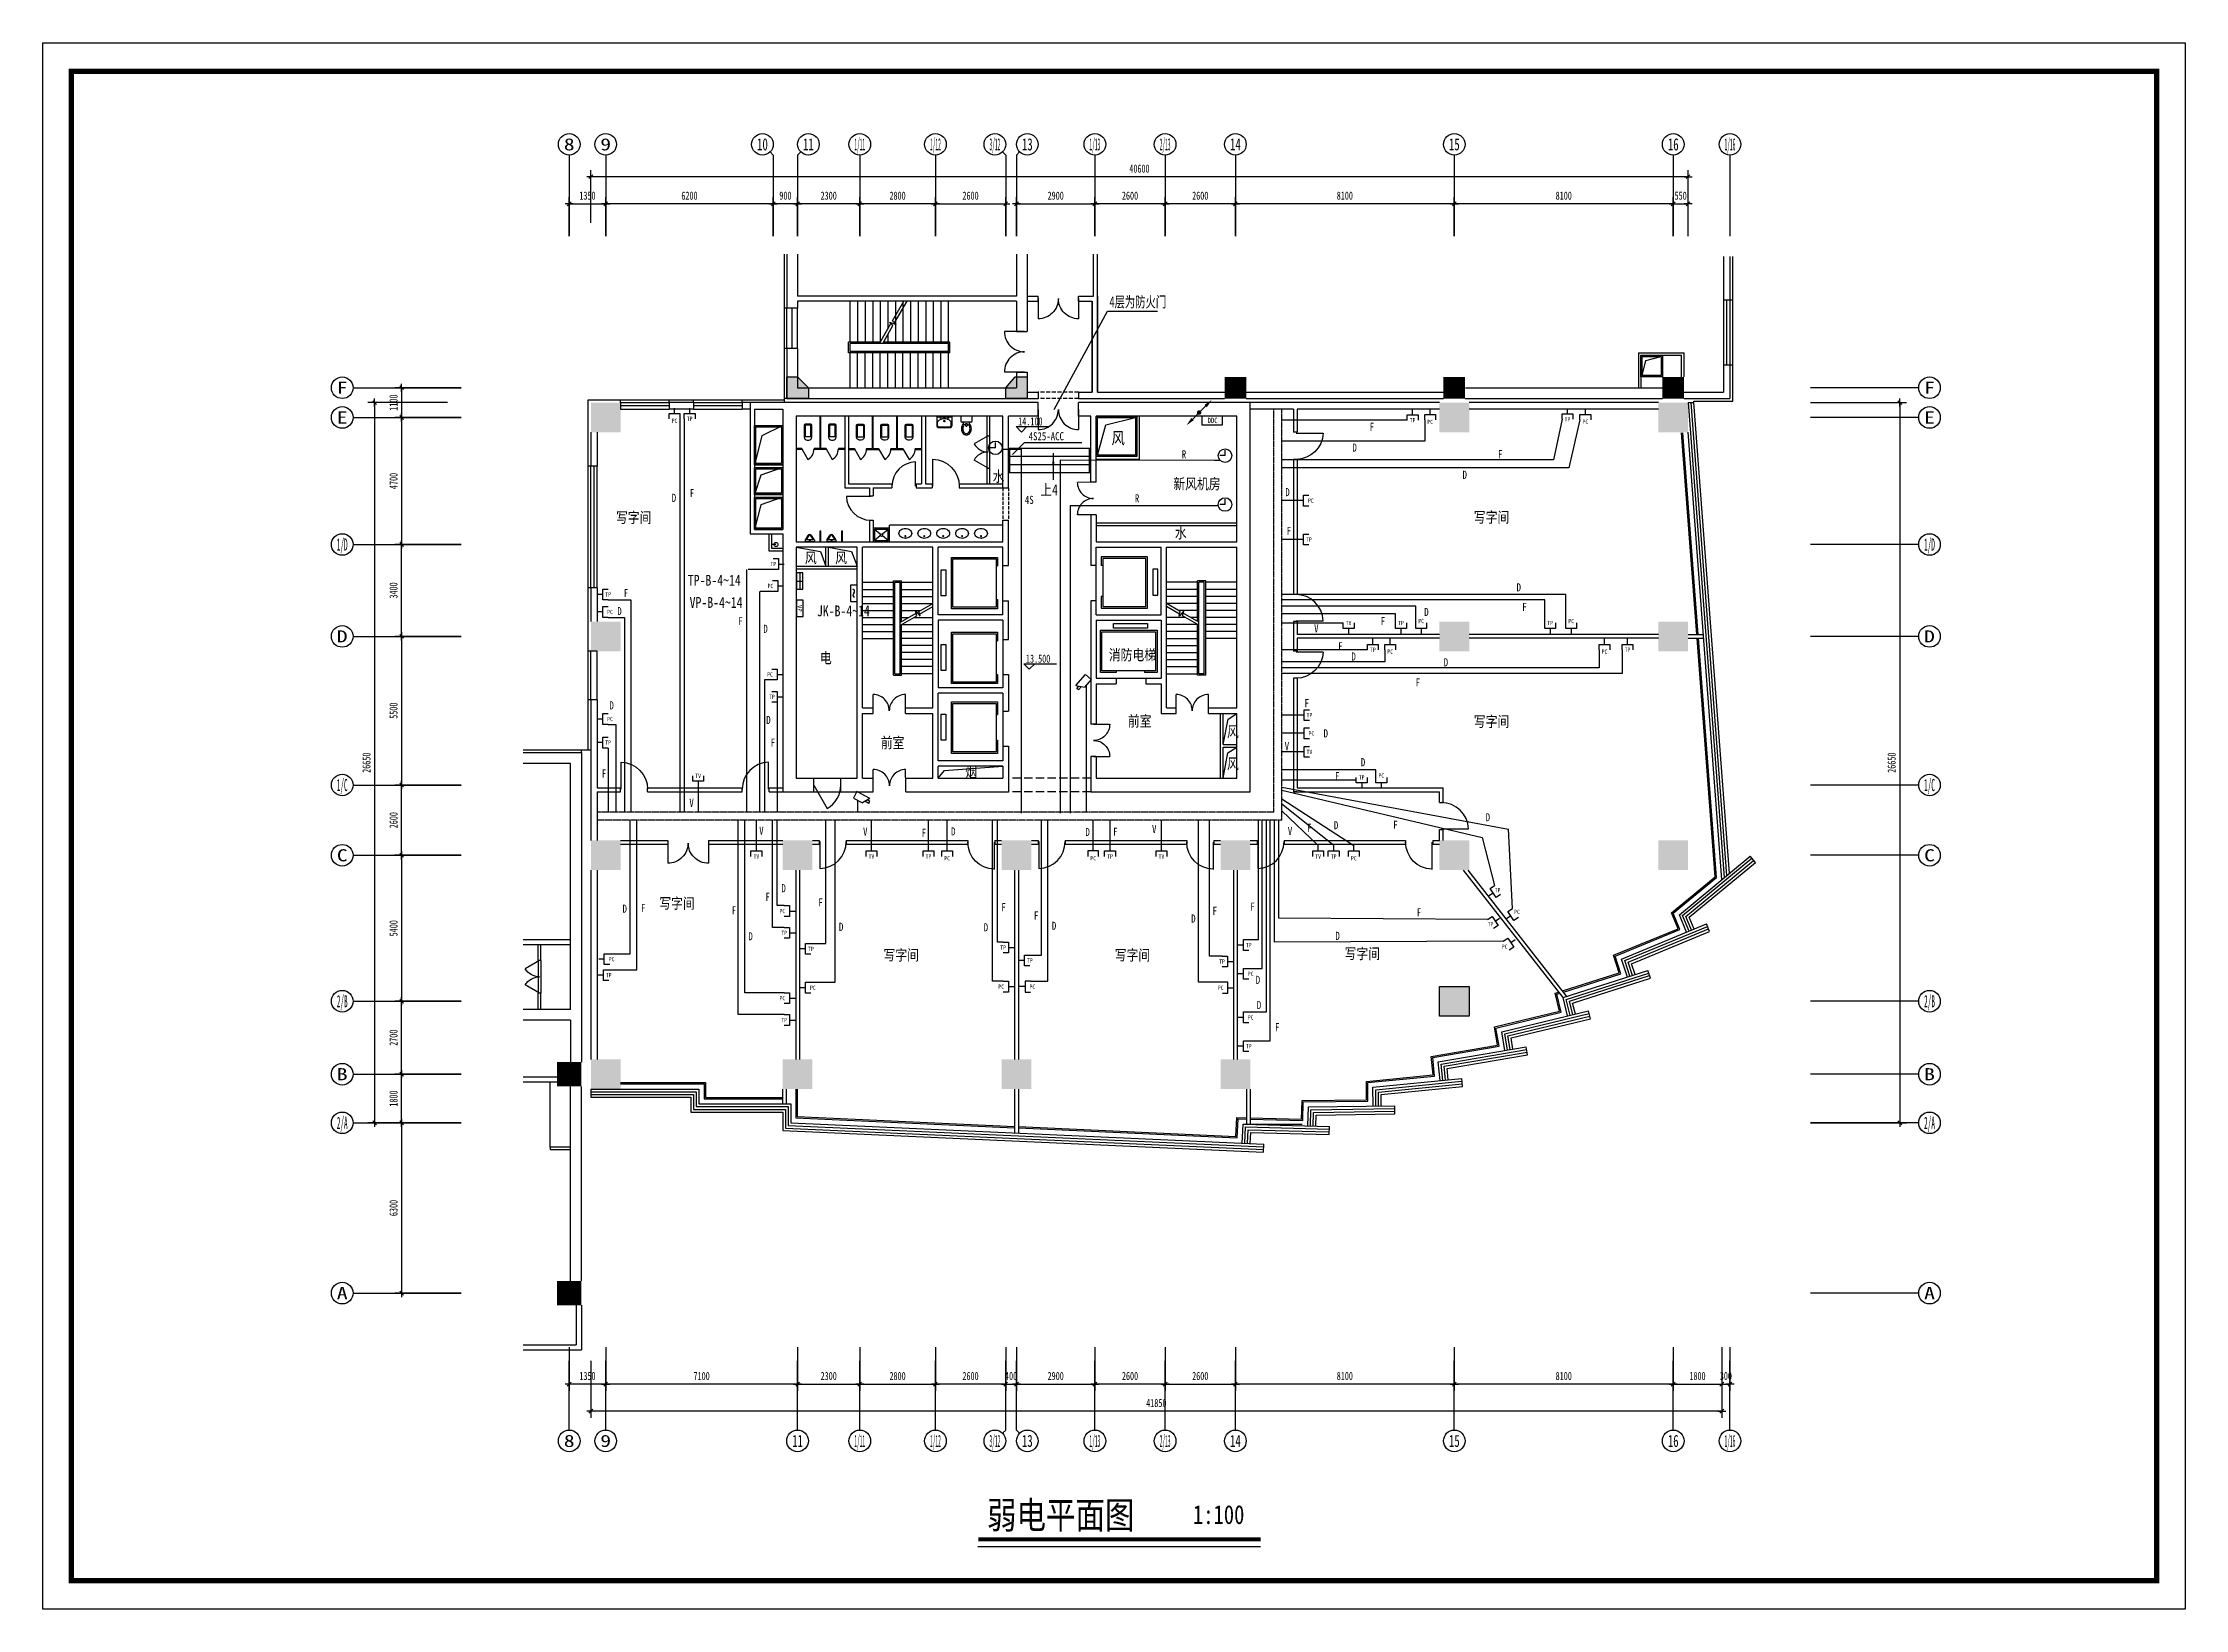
# Model space of a CAD drawing. Header units: millimetres. Extents: x -40825 to 38445, y -28915 to 29040.
import ezdxf
from ezdxf.enums import TextEntityAlignment as Align

# ---------------------------------------------------------------- set-up
doc = ezdxf.new("R2010")
doc.units = ezdxf.units.MM
doc.linetypes.add('DASH', pattern=[0.35, 0.25, -0.1])
for name, color, linetype in [('AXIS', 3, 'Continuous'), ('AXIS_TEXT', 7, 'Continuous'), ('COLUMN', 9, 'Continuous'), ('DD', 7, 'Continuous'), ('DIM', 3, 'Continuous'), ('EQUIP', 3, 'Continuous'), ('GROUND', 7, 'Continuous'), ('LVTRY', 6, 'Continuous'), ('LVTRY_WINDOW', 7, 'Continuous'), ('LWIRE', 4, 'Continuous'), ('S_SURFACE', 6, 'Continuous'), ('STAIR', 6, 'Continuous'), ('TEXT', 7, 'Continuous'), ('WALL', 4, 'Continuous'), ('WINDOW', 3, 'Continuous'), ('WIRE', 4, 'Continuous'), ('WLL1', 2, 'Continuous'), ('WLL2', 7, 'Continuous'), ('填充', 8, 'Continuous'), ('防护栏杆', 5, 'Continuous'), ('雨水管', 1, 'Continuous')]:
    doc.layers.add(name, color=color, linetype=linetype)
doc.styles.add('_COMPLEX', font='simsun.ttc', dxfattribs={"width": 0.6})
doc.styles.add('_HZTXT', font='', dxfattribs={"width": 0.8})
doc.styles.add('_SIMPLEX', font='simsun.ttc', dxfattribs={"width": 0.8})
doc.styles.add('COMPLEX', font='simsun.ttc')
doc.styles.add('DIM_FONT', font='simsun.ttc', dxfattribs={"width": 0.7})
doc.styles.add('HZ', font='', dxfattribs={"width": 0.7})
doc.styles.add('S', font='', dxfattribs={"width": 0.8})
doc.styles.get('_HZTXT').set_extended_font_data('SimSun')
doc.styles.get('HZ').set_extended_font_data('SimSun')
doc.styles.get('S').set_extended_font_data('SimSun')
doc.dimstyles.new('AXIS', dxfattribs={"dimtxt": 300, "dimasz": 1, "dimexe": 250, "dimexo": 0, "dimgap": 150, "dimtad": 1, "dimdec": 0, "dimzin": 0, "dimdsep": 46, "dimtxsty": 'DIM_FONT', "dimblk": '_DIMX', "dimblk1": '_DIMX', "dimblk2": '_DIMX', "dimsah": 1, "dimcen": 0.09, "dimclrd": 3, "dimclre": 3, "dimclrt": 7, "dimadec": 0, "dimazin": 0, "dimtfac": 1, "dimtdec": 0, "dimtix": 1, "dimtmove": 2, "dimatfit": 3, "dimldrblk": '_DIMX', "dimfxl": 1, "dimtolj": 1, "dimtzin": 0, "dimarcsym": 0})

msp = doc.modelspace()

# ---------------------------------------------------------------- texts
at = {"layer": 'DD', "style": 'DIM_FONT', "width": 0.8}
for s, height, p in [('4S25-ACC', 300, (-4348.2, 14334.7)), ('F', 300, (8268.9, 14681)), ('R', 300, (1318.5, 13664.9)), ('D', 300, (7632.5, 13914.7)), ('F', 300, (13022.8, 13672.6)), ('D', 300, (11707.3, 12906.4)), ('D', 300, (-17552.6, 12055.3)), ('F', 300, (-16883.9, 12230.1)), ('4S', 300, (-4488.1, 11980.1)), ('R', 300, (-416.6, 12035.1)), ('D', 300, (5148.8, 12266.5)), ('F', 300, (5203.3, 10830.3)), ('F', 300, (-19326.2, 8532.8)), ('TP-B-4~14', 400, (-16959.6, 8955.3)), ('D', 300, (13705.9, 8744)), ('D', 300, (-19568.5, 7864.1)), ('VP-B-4~14', 400, (-16892.5, 8134.8)), ('JK-B-4~14', 400, (-12182.2, 7821.7)), ('D', 300, (10290.8, 7832.6)), ('F', 300, (13915.6, 8018.5)), ('F', 300, (-15086.6, 7498.3)), ('D', 300, (-14164.8, 7209.8)), ('V', 300, (6214.7, 7224.9)), ('F', 300, (8676.5, 7494.9)), ('F', 300, (7104.8, 6564.1)), ('D', 300, (7593.7, 6184.3)), ('D', 300, (11008.8, 5971)), ('F', 300, (5862.9, 4457.1)), ('F', 300, (9976.6, 5226)), ('D', 300, (-19859.6, 4378.1)), ('D', 300, (-14057.9, 3835.1)), ('F', 300, (-13893.1, 2999)), ('D', 300, (6565.7, 3340.1)), ('V', 300, (5126.3, 2865.4)), ('D', 300, (7943.4, 2273.6)), ('F', 300, (-20141.1, 1854.9)), ('F', 300, (6988.3, 1761.7)), ('V', 300, (-16902.2, 770.5)), ('V', 300, (-14317.3, -257.2)), ('V', 300, (-10474.3, -295.5)), ('D', 300, (-7220, -287.8)), ('F', 300, (-1221.3, -297.6)), ('V', 300, (217.2, -198.5)), ('V', 300, (5242.7, -276.1)), ('F', 300, (5949.9, -153.9)), ('D', 300, (6945.1, -59.4)), ('F', 300, (9142.1, -41.7)), ('D', 300, (12561.5, 237.4)), ('F', 300, (-8308.1, -340.2)), ('D', 300, (-2246.5, -307.2)), ('D', 300, (-13495.2, -2389.6)), ('D', 300, (-19375.8, -3145.9)), ('F', 300, (-18687.5, -3121.1)), ('F', 300, (-15329, -3206.3)), ('F', 300, (-14086.2, -2709.6)), ('F', 300, (-12127.4, -2915.5)), ('F', 300, (-5355.5, -3090)), ('F', 300, (-4152.4, -3400.3)), ('F', 300, (2458.6, -3227.1)), ('F', 300, (3855.7, -3071.9)), ('F', 300, (10015.3, -3280.1)), ('D', 300, (-14718.8, -4166.6)), ('D', 300, (-11367.3, -3817.1)), ('D', 300, (-6011.9, -3836.5)), ('D', 300, (-3489.4, -3778.3)), ('D', 300, (1667.2, -3511.2)), ('D', 300, (7003.3, -4151.1)), ('D', 300, (4053.9, -5780)), ('D', 300, (4092.7, -6710.8)), ('F', 300, (4767.7, -7532))]:
    msp.add_text(s, height=height, dxfattribs=at).set_placement(p)
at = {"layer": 'TEXT', "style": 'S'}
for s, height, width, p in [('4层为防火门', 400, 0.7, (-1358.6, 19254.4)), ('风', 450, 0.8, (-1284.4, 14192)), ('水', 400, 0.8, (-5681.5, 12798.3)), ('上4', 400, 0.8, (-3918.9, 12299.2)), ('新风机房', 400, 0.8, (1008.2, 12521.4)), ('写字间', 400, 0.8, (-19615.6, 11276.9)), ('水', 400, 0.8, (1061.9, 10705.8)), ('写字间', 400, 0.8, (12125.9, 11285.8)), ('写字间', 400, 0.8, (12125.9, 11285.8)), ('风', 400, 0.8, (-12628.5, 9785.7)), ('风', 400, 0.8, (-11507.6, 9785.7)), ('电', 400, 0.8, (-12070.5, 6081.7)), ('消防电梯', 400, 0.8, (-1380, 6193.3)), ('前室', 400, 0.8, (-674.7, 3745.5)), ('写字间', 400, 0.8, (12125.9, 3728.9)), ('前室', 400, 0.8, (-9816.5, 2945.1)), ('风', 400, 0.8, (2991.9, 3354.4)), ('风', 400, 0.8, (2991.9, 2166.2)), ('烟', 400, 0.8, (-6692.6, 1855.5)), ('写字间', 400, 0.8, (-18014.7, -2998.8)), ('写字间', 400, 0.8, (-9717, -4913.1)), ('写字间', 400, 0.8, (-1160.5, -4913.1)), ('写字间', 400, 0.8, (7342.8, -4860))]:
    msp.add_text(s, height=height, dxfattribs=dict(at, width=width)).set_placement(p)
at = {"layer": 'TEXT', "color": 2, "width": 0.8}
for s, height, style, p in [('弱电平面图', 1000, '_HZTXT', (-5889.6, -25936.1)), ('1:100', 700, 'S', (1730.6, -25765))]:
    msp.add_text(s, height=height, dxfattribs=dict(at, style=style)).set_placement(p)

# ---------------------------------------------------------------- blocks, each defined once
blk = doc.blocks.new('_DIMX')
blk.add_line((-150, 0), (150, 0))
blk.add_lwpolyline([(-70, -70), (70, 70)])
blk = doc.blocks.new('*D112')
at = {"layer": 'AXIS', "color": 3, "lineweight": -2}
for p, q in [((3302, 21885), (3302, 23335)), ((11401, 23085), (3303, 23085)), ((11402, 21885), (11402, 23335))]:
    blk.add_line(p, q, dxfattribs=at)
at = {"layer": 'Defpoints', "color": 0}
for p in [(3302, 23085), (3302, 21885), (11402, 21885)]:
    blk.add_point(p, dxfattribs=at)
at = {"layer": 'AXIS', "color": 3, "lineweight": -2, "rotation": 180}
blk.add_blockref('_DIMX', (3302, 23085), dxfattribs=at)
at = {"layer": 'AXIS', "color": 3, "lineweight": -2}
blk.add_blockref('_DIMX', (11402, 23085), dxfattribs=at)
at = {"layer": 'AXIS', "color": 7, "insert": (7352, 23385), "char_height": 300, "attachment_point": 5, "style": 'DIM_FONT'}
blk.add_mtext('\\A1;8100', dxfattribs=at)
blk = doc.blocks.new('*D111')
at = {"layer": 'AXIS', "color": 3, "lineweight": -2}
for p, q in [((3302, -19221), (3302, -20839)), ((11402, -19221), (11402, -20839)), ((11401, -20589), (3303, -20589))]:
    blk.add_line(p, q, dxfattribs=at)
at = {"layer": 'Defpoints', "color": 0}
for p in [(3302, -19221), (11402, -19221), (3302, -20589)]:
    blk.add_point(p, dxfattribs=at)
at = {"layer": 'AXIS', "color": 3, "lineweight": -2, "rotation": 180}
blk.add_blockref('_DIMX', (3302, -20589), dxfattribs=at)
at = {"layer": 'AXIS', "color": 3, "lineweight": -2}
blk.add_blockref('_DIMX', (11402, -20589), dxfattribs=at)
at = {"layer": 'AXIS', "color": 7, "insert": (7352, -20289), "char_height": 300, "attachment_point": 5, "style": 'DIM_FONT'}
blk.add_mtext('\\A1;8100', dxfattribs=at)
blk = doc.blocks.new('*D110')
at = {"layer": 'AXIS', "color": 3, "lineweight": -2}
for p, q in [((-20548, 22385), (-20548, 24335)), ((20051, 24085), (-20547, 24085)), ((20052, 22385), (20052, 24335))]:
    blk.add_line(p, q, dxfattribs=at)
at = {"layer": 'Defpoints', "color": 0}
for p in [(-20548, 24085), (-20548, 22385), (20052, 22385)]:
    blk.add_point(p, dxfattribs=at)
at = {"layer": 'AXIS', "color": 3, "lineweight": -2}
for p, rotation in [((-20548, 24085), 179.9999999999999), ((20052, 24085), 359.9999999999999)]:
    blk.add_blockref('_DIMX', p, dxfattribs=dict(at, rotation=rotation))
at = {"layer": 'AXIS', "color": 7, "insert": (-248, 24385), "char_height": 300, "attachment_point": 5, "style": 'DIM_FONT'}
blk.add_mtext('\\A1;40600', dxfattribs=at)
blk = doc.blocks.new('*D109')
at = {"layer": 'AXIS', "color": 3, "lineweight": -2}
for p, q in [((-20548, -19721), (-20548, -21839)), ((21302, -19721), (21302, -21839)), ((21301, -21589), (-20547, -21589))]:
    blk.add_line(p, q, dxfattribs=at)
at = {"layer": 'Defpoints', "color": 0}
for p in [(-20548, -19721), (21302, -19721), (-20548, -21589)]:
    blk.add_point(p, dxfattribs=at)
at = {"layer": 'AXIS', "color": 3, "lineweight": -2}
for p, rotation in [((-20548, -21589), 179.9999999999997), ((21302, -21589), 359.9999999999997)]:
    blk.add_blockref('_DIMX', p, dxfattribs=dict(at, rotation=rotation))
at = {"layer": 'AXIS', "color": 7, "insert": (377, -21289), "char_height": 300, "attachment_point": 5, "style": 'DIM_FONT'}
blk.add_mtext('\\A1;41850', dxfattribs=at)
blk = doc.blocks.new('M_A2ZXL')
blk.add_line((-0.472, 0), (-0.472, -1))
blk.add_arc((-0.5, 0), 1, 271.62314, 0)
blk = doc.blocks.new('*D108')
at = {"layer": 'AXIS', "color": 3, "lineweight": -2}
for p, q in [((-25348, 16279), (-27798, 16279)), ((-27548, 16278), (-27548, 15180)), ((-25348, 15179), (-27798, 15179))]:
    blk.add_line(p, q, dxfattribs=at)
at = {"layer": 'Defpoints', "color": 0}
for p in [(-25348, 16279), (-27548, 15179), (-25348, 15179)]:
    blk.add_point(p, dxfattribs=at)
at = {"layer": 'AXIS', "color": 3, "lineweight": -2}
for p, rotation in [((-27548, 16279), 90), ((-27548, 15179), 270)]:
    blk.add_blockref('_DIMX', p, dxfattribs=dict(at, rotation=rotation))
at = {"layer": 'AXIS', "color": 7, "insert": (-27848, 15729), "char_height": 300, "attachment_point": 5, "rotation": 90, "style": 'DIM_FONT'}
blk.add_mtext('\\A1;1100', dxfattribs=at)
blk = doc.blocks.new('_AXISO')
blk.add_circle((0, 0), 0.5)
at = {"layer": 'AXIS_TEXT', "style": 'COMPLEX', "width": 1.041667}
blk.add_attdef('A', text='', height=0.56, dxfattribs=at).set_placement((-0.25, -0.28), (0.25, -0.28), align=Align.FIT)
blk = doc.blocks.new('_FZH')
blk.add_solid([(0.5, 0.5), (0.5, -0.5), (-0.5, 0.5), (-0.5, -0.5)])
blk = doc.blocks.new('*D107')
at = {"layer": 'AXIS', "color": 3, "lineweight": -2}
for p, q in [((-19998, -19221), (-19998, -20839)), ((-12898, -19221), (-12898, -20839)), ((-12899, -20589), (-19997, -20589))]:
    blk.add_line(p, q, dxfattribs=at)
at = {"layer": 'Defpoints', "color": 0}
for p in [(-19998, -19221), (-12898, -19221), (-19998, -20589)]:
    blk.add_point(p, dxfattribs=at)
at = {"layer": 'AXIS', "color": 3, "lineweight": -2, "rotation": 180}
blk.add_blockref('_DIMX', (-19998, -20589), dxfattribs=at)
at = {"layer": 'AXIS', "color": 3, "lineweight": -2}
blk.add_blockref('_DIMX', (-12898, -20589), dxfattribs=at)
at = {"layer": 'AXIS', "color": 7, "insert": (-16448, -20289), "char_height": 300, "attachment_point": 5, "style": 'DIM_FONT'}
blk.add_mtext('\\A1;7100', dxfattribs=at)
blk = doc.blocks.new('M_B14FAZ')
for p, q in [((-0.5, 0.5), (0.5, 0.5)), ((0.5, 0.021), (-0.5, 0.021)), ((-0.5, -0.5), (0.5, -0.5))]:
    blk.add_line(p, q)
blk = doc.blocks.new('*D106')
at = {"layer": 'AXIS', "color": 3, "lineweight": -2}
for p, q in [((-25348, -1021), (-27798, -1021)), ((-27548, -1022), (-27548, -6420)), ((-25348, -6421), (-27798, -6421))]:
    blk.add_line(p, q, dxfattribs=at)
at = {"layer": 'Defpoints', "color": 0}
for p in [(-25348, -1021), (-27548, -6421), (-25348, -6421)]:
    blk.add_point(p, dxfattribs=at)
at = {"layer": 'AXIS', "color": 3, "lineweight": -2}
for p, rotation in [((-27548, -1021), 90), ((-27548, -6421), 270)]:
    blk.add_blockref('_DIMX', p, dxfattribs=dict(at, rotation=rotation))
at = {"layer": 'AXIS', "color": 7, "insert": (-27848, -3721), "char_height": 300, "attachment_point": 5, "rotation": 90, "style": 'DIM_FONT'}
blk.add_mtext('\\A1;5400', dxfattribs=at)
blk = doc.blocks.new('*D104')
at = {"layer": 'AXIS', "color": 3, "lineweight": -2}
for p, q in [((-25848, 15729), (-28798, 15729)), ((-28548, 15728), (-28548, -10920)), ((-25848, -10921), (-28798, -10921))]:
    blk.add_line(p, q, dxfattribs=at)
at = {"layer": 'Defpoints', "color": 0}
for p in [(-25848, 15729), (-28548, -10921), (-25848, -10921)]:
    blk.add_point(p, dxfattribs=at)
at = {"layer": 'AXIS', "color": 3, "lineweight": -2}
for p, rotation in [((-28548, 15729), 89.999999999998), ((-28548, -10921), 269.999999999998)]:
    blk.add_blockref('_DIMX', p, dxfattribs=dict(at, rotation=rotation))
at = {"layer": 'AXIS', "color": 7, "insert": (-28848, 2404), "char_height": 300, "attachment_point": 5, "rotation": 90, "style": 'DIM_FONT'}
blk.add_mtext('\\A1;26650', dxfattribs=at)
blk = doc.blocks.new('*D103')
at = {"layer": 'AXIS', "color": 3, "lineweight": -2}
for p, q in [((-21348, -19221), (-21348, -20839)), ((-19998, -19221), (-19998, -20839)), ((-19999, -20589), (-21347, -20589))]:
    blk.add_line(p, q, dxfattribs=at)
at = {"layer": 'Defpoints', "color": 0}
for p in [(-21348, -19221), (-19998, -19221), (-21348, -20589)]:
    blk.add_point(p, dxfattribs=at)
at = {"layer": 'AXIS', "color": 3, "lineweight": -2, "rotation": 180}
blk.add_blockref('_DIMX', (-21348, -20589), dxfattribs=at)
at = {"layer": 'AXIS', "color": 3, "lineweight": -2}
blk.add_blockref('_DIMX', (-19998, -20589), dxfattribs=at)
at = {"layer": 'AXIS', "color": 7, "insert": (-20673, -20289), "char_height": 300, "attachment_point": 5, "style": 'DIM_FONT'}
blk.add_mtext('\\A1;1350', dxfattribs=at)
blk = doc.blocks.new('*D102')
at = {"layer": 'AXIS', "color": 3, "lineweight": -2}
for p, q in [((-25348, -10921), (-27798, -10921)), ((-27548, -10922), (-27548, -17220)), ((-25348, -17221), (-27798, -17221))]:
    blk.add_line(p, q, dxfattribs=at)
at = {"layer": 'Defpoints', "color": 0}
for p in [(-25348, -10921), (-27548, -17221), (-25348, -17221)]:
    blk.add_point(p, dxfattribs=at)
at = {"layer": 'AXIS', "color": 3, "lineweight": -2}
for p, rotation in [((-27548, -10921), 90), ((-27548, -17221), 270)]:
    blk.add_blockref('_DIMX', p, dxfattribs=dict(at, rotation=rotation))
at = {"layer": 'AXIS', "color": 7, "insert": (-27848, -14071), "char_height": 300, "attachment_point": 5, "rotation": 90, "style": 'DIM_FONT'}
blk.add_mtext('\\A1;6300', dxfattribs=at)
blk = doc.blocks.new('*D100')
at = {"layer": 'AXIS', "color": 3, "lineweight": -2}
for p, q in [((-25348, 7079), (-27798, 7079)), ((-27548, 7078), (-27548, 1580)), ((-25348, 1579), (-27798, 1579))]:
    blk.add_line(p, q, dxfattribs=at)
at = {"layer": 'Defpoints', "color": 0}
for p in [(-25348, 7079), (-27548, 1579), (-25348, 1579)]:
    blk.add_point(p, dxfattribs=at)
at = {"layer": 'AXIS', "color": 3, "lineweight": -2}
for p, rotation in [((-27548, 7079), 90), ((-27548, 1579), 270)]:
    blk.add_blockref('_DIMX', p, dxfattribs=dict(at, rotation=rotation))
at = {"layer": 'AXIS', "color": 7, "insert": (-27848, 4329), "char_height": 300, "attachment_point": 5, "rotation": 90, "style": 'DIM_FONT'}
blk.add_mtext('\\A1;5500', dxfattribs=at)
blk = doc.blocks.new('M_B2IZH')
for p, q in [((-0.5, 0.5), (0.5, 0.5)), ((-0.5, -0.5), (0.5, -0.5))]:
    blk.add_line(p, q)
blk = doc.blocks.new('M_A0GGR')
for p, q in [((-0.5, 0), (-0.25, -0.433)), ((0.5, 0), (0.25, -0.433))]:
    blk.add_line(p, q)
for centre, start, end in [((-0.5, 0), 300, 0), ((0.5, 0), 180, 240)]:
    blk.add_arc(centre, 0.5, start, end)
blk = doc.blocks.new('_LINKPT1')
blk.add_line((0, 0), (0, 0))
blk = doc.blocks.new('M_X40NMK')
for p, q in [((-0.5, 0.5), (-0.5, 1)), ((0.5, 0.5), (-0.5, 0.5)), ((0, 0.5), (0, 0)), ((0.5, 1), (0.5, 0.5))]:
    blk.add_line(p, q)
at = {"xscale": 0.002, "yscale": 0.002, "zscale": 0.002}
blk.add_blockref('_LINKPT1', (0, 0), dxfattribs=at)
at = {"style": '_COMPLEX', "width": 0.8, "flags": 8}
blk.add_attdef('$TEXT$', text='', height=0.4, dxfattribs=at).set_placement((0, 1), align=Align.MIDDLE_CENTER)
at = {"width": 0.8, "flags": 9}
blk.add_attdef('A', (0, 0), '', height=0.00002, dxfattribs=at)
blk = doc.blocks.new('_X0XZV')
for p, q in [((-0.5, 0.5), (-0.5, 1)), ((0.5, 0.5), (-0.5, 0.5)), ((0, 0.5), (0, 0)), ((0.5, 1), (0.5, 0.5))]:
    blk.add_line(p, q)
at = {"xscale": 0.002, "yscale": 0.002, "zscale": 0.002}
for p in [(-0.5, 1), (-0.5, 0.75), (0, 0), (0, 0), (0.5, 1), (0.5, 0.75)]:
    blk.add_blockref('_LINKPT1', p, dxfattribs=at)
at = {"style": '_SIMPLEX', "width": 0.8, "flags": 8}
blk.add_attdef('$TEXT$', text='', height=0.4, dxfattribs=at).set_placement((0, 1.18), align=Align.MIDDLE_CENTER)
at = {"flags": 9}
blk.add_attdef('A', (0, 0), '', height=0.00002, dxfattribs=at)
blk = doc.blocks.new('*D98')
at = {"layer": 'AXIS', "color": 3, "lineweight": -2}
for p, q in [((-25348, 15179), (-27798, 15179)), ((-27548, 15178), (-27548, 10480)), ((-25348, 10479), (-27798, 10479))]:
    blk.add_line(p, q, dxfattribs=at)
at = {"layer": 'Defpoints', "color": 0}
for p in [(-25348, 15179), (-27548, 10479), (-25348, 10479)]:
    blk.add_point(p, dxfattribs=at)
at = {"layer": 'AXIS', "color": 3, "lineweight": -2}
for p, rotation in [((-27548, 15179), 90), ((-27548, 10479), 270)]:
    blk.add_blockref('_DIMX', p, dxfattribs=dict(at, rotation=rotation))
at = {"layer": 'AXIS', "color": 7, "insert": (-27848, 12829), "char_height": 300, "attachment_point": 5, "rotation": 90, "style": 'DIM_FONT'}
blk.add_mtext('\\A1;4700', dxfattribs=at)
blk = doc.blocks.new('*D96')
at = {"layer": 'AXIS', "color": 3, "lineweight": -2}
for p, q in [((-7798, -19221), (-7798, -20839)), ((-5198, -19221), (-5198, -20839)), ((-5199, -20589), (-7797, -20589))]:
    blk.add_line(p, q, dxfattribs=at)
at = {"layer": 'Defpoints', "color": 0}
for p in [(-7798, -19221), (-5198, -19221), (-7798, -20589)]:
    blk.add_point(p, dxfattribs=at)
at = {"layer": 'AXIS', "color": 3, "lineweight": -2, "rotation": 180}
blk.add_blockref('_DIMX', (-7798, -20589), dxfattribs=at)
at = {"layer": 'AXIS', "color": 3, "lineweight": -2}
blk.add_blockref('_DIMX', (-5198, -20589), dxfattribs=at)
at = {"layer": 'AXIS', "color": 7, "insert": (-6498, -20289), "char_height": 300, "attachment_point": 5, "style": 'DIM_FONT'}
blk.add_mtext('\\A1;2600', dxfattribs=at)
blk = doc.blocks.new('*D93')
at = {"layer": 'AXIS', "color": 3, "lineweight": -2}
for p, q in [((-1898, -19221), (-1898, -20839)), ((702, -19221), (702, -20839)), ((701, -20589), (-1897, -20589))]:
    blk.add_line(p, q, dxfattribs=at)
at = {"layer": 'Defpoints', "color": 0}
for p in [(-1898, -19221), (702, -19221), (-1898, -20589)]:
    blk.add_point(p, dxfattribs=at)
at = {"layer": 'AXIS', "color": 3, "lineweight": -2, "rotation": 180}
blk.add_blockref('_DIMX', (-1898, -20589), dxfattribs=at)
at = {"layer": 'AXIS', "color": 3, "lineweight": -2}
blk.add_blockref('_DIMX', (702, -20589), dxfattribs=at)
at = {"layer": 'AXIS', "color": 7, "insert": (-598, -20289), "char_height": 300, "attachment_point": 5, "style": 'DIM_FONT'}
blk.add_mtext('\\A1;2600', dxfattribs=at)
blk = doc.blocks.new('*D92')
at = {"layer": 'AXIS', "color": 3, "lineweight": -2}
for p, q in [((-5198, -19221), (-5198, -20839)), ((-4798, -19221), (-4798, -20839)), ((-5199, -20589), (-5200, -20589)), ((-5198, -20589), (-4798, -20589)), ((-4797, -20589), (-4796, -20589))]:
    blk.add_line(p, q, dxfattribs=at)
at = {"layer": 'Defpoints', "color": 0}
for p in [(-5198, -19221), (-4798, -19221), (-4798, -20589)]:
    blk.add_point(p, dxfattribs=at)
at = {"layer": 'AXIS', "color": 3, "lineweight": -2}
blk.add_blockref('_DIMX', (-5198, -20589), dxfattribs=at)
at = {"layer": 'AXIS', "color": 3, "lineweight": -2, "rotation": 180}
blk.add_blockref('_DIMX', (-4798, -20589), dxfattribs=at)
at = {"layer": 'AXIS', "color": 7, "insert": (-4998, -20289), "char_height": 300, "attachment_point": 5, "style": 'DIM_FONT'}
blk.add_mtext('\\A1;400', dxfattribs=at)
blk = doc.blocks.new('_AXISO1')
blk.add_line((0.354, -0.146), (0.5, 0))
blk.add_circle((0, -0.5), 0.5)
at = {"layer": 'AXIS_TEXT', "style": 'COMPLEX', "width": 1.041667}
blk.add_attdef('A', text='', height=0.56, dxfattribs=at).set_placement((-0.25, -0.78), (0.25, -0.78), align=Align.FIT)
blk = doc.blocks.new('_AXISO2')
blk.add_line((0.354, 0.146), (0.5, 0))
blk.add_circle((0, 0.5), 0.5)
at = {"layer": 'AXIS_TEXT', "style": 'COMPLEX', "width": 1.041667}
blk.add_attdef('A', text='', height=0.56, dxfattribs=at).set_placement((-0.25, 0.22), (0.25, 0.22), align=Align.FIT)
blk = doc.blocks.new('_LV4')
blk.add_lwpolyline([(0, -520, 0.078966), (92, -505, 0.088152), (166, -466, 0.105269), (218, -403, 0.121685), (235, -335, 0.121685), (218, -267, 0.105269), (166, -204, 0.088152), (92, -165, 0.078966), (0, -150, 0.078966), (-92, -165, 0.088152), (-166, -204, 0.105269), (-218, -267, 0.121685), (-235, -335, 0.121685), (-218, -403, 0.105269), (-166, -466, 0.088152), (-92, -505, 0.078966)], format="xyb", close=True)
blk.add_circle((0, -230), 20)
blk = doc.blocks.new('M_A3PTU')
for p, q in [((-0.5, 0), (-0.499, -0.498)), ((0.5, 0), (0.499, -0.498))]:
    blk.add_line(p, q)
for centre, start, end in [((-0.498, -0.001), 269.885, 0.0763), ((0.498, -0.001), 179.9237, 270.115)]:
    blk.add_arc(centre, 0.498, start, end)
blk = doc.blocks.new('M_X41FTT')
for p, q in [((-0.5, 0.5), (-0.5, 1)), ((0.5, 0.5), (-0.5, 0.5)), ((0, 0.5), (0, 0)), ((0.5, 1), (0.5, 0.5))]:
    blk.add_line(p, q)
at = {"xscale": 0.002, "yscale": 0.002, "zscale": 0.002}
blk.add_blockref('_LINKPT1', (0, 0), dxfattribs=at)
at = {"style": '_COMPLEX', "width": 0.8, "flags": 8}
blk.add_attdef('$TEXT$', text='', height=0.4, dxfattribs=at).set_placement((0, 1), align=Align.MIDDLE_CENTER)
at = {"width": 0.8, "flags": 9}
blk.add_attdef('A', (0, 0), '', height=0.00002, dxfattribs=at)
blk = doc.blocks.new('M_A1SFU')
blk.add_line((-0.5, 0), (0, -0.866))
blk.add_arc((-0.5, 0), 1, 300, 0)
blk = doc.blocks.new('M_I71UQN')
for p, q in [((-0.85, 0.1), (-0.56, 0.1)), ((-0.85, -0.1), (-0.85, 0.1)), ((-0.7, 0.35), (0.65, 0.35)), ((-0.7, 0.35), (-0.3, -0.35)), ((0.65, 0.35), (0.65, -0.35)), ((-0.85, -0.1), (-0.44, -0.1)), ((0.65, -0.35), (-0.3, -0.35))]:
    blk.add_line(p, q)
at = {"xscale": 0.002, "yscale": 0.002, "zscale": 0.002}
for p in [(0, 0.35), (0.65, 0), (0, -0.35)]:
    blk.add_blockref('_LINKPT1', p, dxfattribs=at)
at = {"width": 0.8, "flags": 9}
blk.add_attdef('A', (0, 0), '', height=0.00002, dxfattribs=at)
blk = doc.blocks.new('_LV7')
for p, q in [((-170, -61), (-170, 0)), ((-170, 0), (170, 0)), ((170, -61), (170, 0)), ((-162, -88), (-69, -231)), ((-124, -91), (-43, -216)), ((-116, -76), (116, -76)), ((43, -216), (124, -91)), ((69, -231), (162, -88))]:
    blk.add_line(p, q)
blk.add_circle((0, -38), 17.7)
for centre, radius, start, end in [((-120, -61), 50, 180, 213.0863), ((-116, -86), 10, 90, 213.0863), ((0, -191), 80, 210, 330), ((0, -191), 50, 210, 330), ((116, -86), 10, 326.9137, 90), ((120, -61), 50, 326.9137, 0)]:
    blk.add_arc(centre, radius, start, end)
blk = doc.blocks.new('_DBLK')
blk.add_line((-0.5, 0), (0, -0.87))
blk.add_arc((-0.5, 0), 1, 300, 0)
blk = doc.blocks.new('_LV6')
for p, q in [((-140, -340), (-140, -780)), ((140, -770), (-140, -770)), ((-110, -340), (-110, -770)), ((100, -300), (-100, -300)), ((100, -330), (-100, -330)), ((110, -770), (110, -340)), ((140, -780), (140, -340)), ((-30, -890), (30, -890))]:
    blk.add_line(p, q)
for centre, radius, start, end in [((-100, -340), 40, 90, 180), ((-30, -780), 110, 180, 270), ((-100, -340), 10, 90, 180), ((30, -780), 110, 270, 0), ((100, -340), 40, 0, 90), ((100, -340), 10, 0, 90)]:
    blk.add_arc(centre, radius, start, end)
blk = doc.blocks.new('M_Z31WKJ')
for p, q in [((0.75, 0.6), (-0.75, 0.6)), ((-0.75, 0.6), (-0.75, 0)), ((-0.75, 0.3), (0.75, 0.3)), ((-0.75, 0), (0.75, 0)), ((0, 0), (0, 0.6)), ((0.75, 0), (0.75, 0.6))]:
    blk.add_line(p, q)
for p in [(-0.75, 0.3), (0, 0.6), (0, 0), (0.75, 0.3)]:
    blk.add_blockref('_LINKPT1', p)
at = {"width": 0.8, "flags": 9}
blk.add_attdef('A', (0, 0), '', height=0.00002, dxfattribs=at)
blk = doc.blocks.new('M_Z0')
for p, q in [((0.75, 0.6), (-0.75, 0.6)), ((-0.75, 0.6), (-0.75, 0)), ((-0.75, 0), (0.75, 0)), ((0.75, 0), (0.75, 0.6))]:
    blk.add_line(p, q)
for p in [(-0.75, 0.3), (0, 0.6), (0, 0), (0.75, 0.3)]:
    blk.add_blockref('_LINKPT1', p)
at = {"width": 0.8, "flags": 9}
blk.add_attdef('A', (0, 0), '', height=0.00003, dxfattribs=at)
blk = doc.blocks.new('_Z0SRU')
for name, p, xscale, yscale, zscale in [('M_Z0', (0, -0.15), 0.5, 0.5, 0.5), ('_LINKPT1', (-0.375, 0), 0.004, 0.004, 0.004), ('_LINKPT1', (0, 0.15), 0.004, 0.004, 0.004), ('_LINKPT1', (0.375, 0), 0.004, 0.004, 0.004), ('_LINKPT1', (0, -0.15), 0.004, 0.004, 0.004)]:
    blk.add_blockref(name, p, dxfattribs=dict(xscale=xscale, yscale=yscale, zscale=zscale))
at = {"style": '_SIMPLEX', "flags": 8}
blk.add_attdef('$TEXT$', text='', height=0.2, dxfattribs=at).set_placement((0, 0), align=Align.MIDDLE_CENTER)
at = {"flags": 9}
blk.add_attdef('A', (0, 0), '', height=0.00004, dxfattribs=at)
blk = doc.blocks.new('_LV12')
for p, q in [((-250, -50), (-39, -219)), ((-250, -450), (-39, -281)), ((39, -219), (250, -50)), ((39, -281), (250, -450))]:
    blk.add_line(p, q)
for points in [[(300, -500), (300, 0), (-300, 0), (-300, -500)], [(250, -450), (250, -50), (-250, -50), (-250, -450)]]:
    blk.add_lwpolyline(points, close=True)
blk.add_circle((0, -250), 50)
blk = doc.blocks.new('M_Z7')
for p, q in [((-0.75, 0.6), (-0.75, 0)), ((0.75, 0.6), (-0.75, 0.6)), ((-0.75, 0), (0.75, 0)), ((0.75, 0), (0.75, 0.6))]:
    blk.add_line(p, q)
for centre, start, end in [((-0.16875, 0.16875), 37.8749837, 164.7448813), ((0.16875, 0.43125), 217.8749837, 344.7448813)]:
    blk.add_arc(centre, 0.21378, start, end)
for p in [(-0.75, 0.3), (0, 0.6), (0, 0), (0.75, 0.3)]:
    blk.add_blockref('_LINKPT1', p)
at = {"width": 0.8, "flags": 9}
blk.add_attdef('A', (0, 0), '', height=0.00003, dxfattribs=at)
blk.add_attdef('A', (0, 0), '', height=0.00003, dxfattribs=at)
blk = doc.blocks.new('_LV1')
for p, q in [((-280, 0), (280, 0)), ((-280, 0), (-280, -361)), ((280, 0), (280, -361)), ((-280, -29), (280, -29)), ((-251, -356), (-251, -214)), ((0, -29), (-90, -29)), ((-90, -29), (90, -29)), ((251, -356), (251, -215))]:
    blk.add_line(p, q)
for centre, radius in [((-139, -69), 15), ((1, -182), 24.9), ((0, -57), 8), ((139, -69), 15)]:
    blk.add_circle(centre, radius)
for centre, radius, start, end in [((-224, -361), 56, 180, 263.48098), ((-223, -214), 28, 133.15434, 180), ((-223, -356), 28, 180, 263.49841), ((0, -452), 354, 46.75809, 133.15434), ((0, 1600), 2029, 263.48098, 276.51902), ((0, 1600), 1997, 263.49841, 276.51223), ((223, -356), 28, 276.51223, 0), ((224, -361), 56, 276.51902, 0), ((223, -215), 28, 0, 46.75809)]:
    blk.add_arc(centre, radius, start, end)
blk = doc.blocks.new('_B0LUA')
at = {"linetype": 'DASH'}
for p, q in [((-0.5, 0.5), (0.5, 0.5)), ((-0.5, -0.5), (0.5, -0.5))]:
    blk.add_line(p, q, dxfattribs=at)
blk = doc.blocks.new('BGFH')
for p, q in [((-200, 200), (1000, 200)), ((-200, 200), (0, 0)), ((0, 0), (200, 200))]:
    blk.add_line(p, q)
at = {"style": 'HZ', "width": 0.7}
blk.add_attdef('BG', (-124, 245), '', height=300, dxfattribs=at)
blk = doc.blocks.new('M_B3KKM')
at = {"linetype": 'DASH'}
for p, q in [((-0.5, 0.5), (0.5, 0.5)), ((-0.5, -0.5), (0.5, -0.5))]:
    blk.add_line(p, q, dxfattribs=at)
blk = doc.blocks.new('_LV5')
for p, q in [((210, 0), (-210, 0)), ((-210, 0), (-210, -180)), ((210, -180), (210, 0)), ((160, -230), (-160, -230)), ((-101, -230), (-101, -254)), ((101, -230), (101, -254))]:
    blk.add_line(p, q)
blk.add_lwpolyline([(-135, -469, 0.080312), (-123, -544, 0.089014), (-92, -602, 0.104918), (-46, -639, 0.119812), (0, -650, 0.119812), (46, -639, 0.104918), (92, -602, 0.089014), (123, -544, 0.080312), (135, -469, 0.080312), (123, -395, 0.089014), (92, -337, 0.104918), (46, -300, 0.119812), (0, -288, 0.119812), (-46, -300, 0.104918), (-92, -337, 0.089014), (-123, -395, 0.080312)], format="xyb", close=True)
for points in [[(-39, -318, 0.073567), (-36, -339, 0.084454), (-27, -356, 0.10642), (-14, -368, 0.129709), (0, -372, 0.129709), (14, -368, 0.10642), (27, -356, 0.084454), (36, -339, 0.073567), (39, -318, 0.073567), (36, -298, 0.014016), (35, -295, 0.10642)], [(-35, -295, 0.013578), (-36, -298, 0.073567), (-39, -318, 0.073567)]]:
    blk.add_lwpolyline(points, format="xyb")
for centre, radius, start, end in [((-160, -180), 50, 180, 270), ((102, -469), 287, 161.63333, 180), ((102, -469), 287, 180, 198.36667), ((52, -453), 235, 141.28635, 161.63333), ((52, -486), 235, 198.36667, 218.71365), ((20, -427), 194, 134.81437, 141.28635), ((20, -512), 194, 218.71365, 242.67141), ((-151, -254), 50, 314.81437, 0), ((0, -551), 150, 242.67141, 270), ((0, -551), 150, 270, 297.32859), ((-20, -512), 194, 297.32859, 321.28635), ((151, -254), 50, 180, 225.25549), ((-20, -427), 194, 38.71365, 45.25549), ((-52, -453), 235, 18.36667, 38.71365), ((-52, -486), 235, 321.28635, 341.63333), ((160, -180), 50, 270, 0), ((-102, -469), 287, 0, 18.36667), ((-102, -469), 287, 341.63333, 0)]:
    blk.add_arc(centre, radius, start, end)
blk = doc.blocks.new('M_Z17IIN')
for q in [(-0.4, 0), (0, 0.4)]:
    blk.add_line((0, 0), q)
blk.add_circle((0, 0), 0.5)
for p in [(-0.5, 0), (0, 0.5), (0.5, 0), (0, -0.5)]:
    blk.add_blockref('_LINKPT1', p)
at = {"width": 0.8, "flags": 9}
blk.add_attdef('A', (0, 0), '', height=0.00002, dxfattribs=at)
blk = doc.blocks.new('_ARROW')
blk.add_solid([(0, 0), (-1, 0.1), (-1, -0.1)])
blk = doc.blocks.new('_I4DUM')
for p, q in [((0.97, 0.78), (-0.97, 0.78)), ((-0.97, 0.78), (-0.97, 0)), ((-0.97, 0), (0.97, 0)), ((0.97, 0), (0.97, 0.78))]:
    blk.add_line(p, q)
at = {"xscale": 0.002, "yscale": 0.002, "zscale": 0.002}
for p in [(-0.97, 0.39), (0, 0.78), (0, 0), (0.97, 0.39)]:
    blk.add_blockref('_LINKPT1', p, dxfattribs=at)
at = {"style": '_SIMPLEX', "width": 0.75, "flags": 8}
blk.add_attdef('$TEXT$', text='', height=0.5, dxfattribs=at).set_placement((-0.04, 0.38), align=Align.MIDDLE_CENTER)
at = {"flags": 9}
blk.add_attdef('A', (0, 0), '', height=0.00002, dxfattribs=at)
blk = doc.blocks.new('_WRLD1')
for p, q in [((0.69, 0.69), (0.1, 0.1)), ((0.1, 0.1), (0.1, 0.1)), ((-0.1, -0.1), (-0.1, -0.1))]:
    blk.add_line(p, q)
at = {"const_width": 0.208}
blk.add_lwpolyline([(-0.1, 0, 1), (0.1, 0, 1)], format="xyb", close=True, dxfattribs=at)
blk.add_solid([(0.49, 0.71), (0.71, 0.49), (1.17, 1.17)])
at = {"width": 0.8, "flags": 9}
blk.add_attdef('A', (0, 0), '', height=0.00002, dxfattribs=at)
blk = doc.blocks.new('_WRLD2')
for p, q in [((0.1, 0.1), (0.1, 0.1)), ((-0.69, -0.69), (-0.1, -0.1)), ((-0.1, -0.1), (-0.1, -0.1))]:
    blk.add_line(p, q)
at = {"const_width": 0.208}
blk.add_lwpolyline([(0.1, 0, 1), (-0.1, 0, 1)], format="xyb", close=True, dxfattribs=at)
blk.add_solid([(-0.49, -0.71), (-0.71, -0.49), (-1.17, -1.17)])
at = {"width": 0.8, "flags": 9}
blk.add_attdef('A', (0, 0), '', height=0.00002, rotation=180, dxfattribs=at)
blk = doc.blocks.new('*D89')
at = {"layer": 'AXIS', "color": 3, "lineweight": -2}
for p, q in [((-19998, 21885), (-19998, 23335)), ((-13799, 23085), (-19997, 23085)), ((-13798, 21885), (-13798, 23335))]:
    blk.add_line(p, q, dxfattribs=at)
at = {"layer": 'Defpoints', "color": 0}
for p in [(-19998, 23085), (-19998, 21885), (-13798, 21885)]:
    blk.add_point(p, dxfattribs=at)
at = {"layer": 'AXIS', "color": 3, "lineweight": -2, "rotation": 180}
blk.add_blockref('_DIMX', (-19998, 23085), dxfattribs=at)
at = {"layer": 'AXIS', "color": 3, "lineweight": -2}
blk.add_blockref('_DIMX', (-13798, 23085), dxfattribs=at)
at = {"layer": 'AXIS', "color": 7, "insert": (-16898, 23385), "char_height": 300, "attachment_point": 5, "style": 'DIM_FONT'}
blk.add_mtext('\\A1;6200', dxfattribs=at)
blk = doc.blocks.new('*D86')
at = {"layer": 'AXIS', "color": 3, "lineweight": -2}
for p, q in [((-12898, 21885), (-12898, 23335)), ((-10599, 23085), (-12897, 23085)), ((-10598, 21885), (-10598, 23335))]:
    blk.add_line(p, q, dxfattribs=at)
at = {"layer": 'Defpoints', "color": 0}
for p in [(-12898, 23085), (-12898, 21885), (-10598, 21885)]:
    blk.add_point(p, dxfattribs=at)
at = {"layer": 'AXIS', "color": 3, "lineweight": -2, "rotation": 180}
blk.add_blockref('_DIMX', (-12898, 23085), dxfattribs=at)
at = {"layer": 'AXIS', "color": 3, "lineweight": -2}
blk.add_blockref('_DIMX', (-10598, 23085), dxfattribs=at)
at = {"layer": 'AXIS', "color": 7, "insert": (-11748, 23385), "char_height": 300, "attachment_point": 5, "style": 'DIM_FONT'}
blk.add_mtext('\\A1;2300', dxfattribs=at)
blk = doc.blocks.new('*D85')
at = {"layer": 'AXIS', "color": 3, "lineweight": -2}
for p, q in [((-13798, 21885), (-13798, 23335)), ((-12899, 23085), (-13797, 23085)), ((-12898, 21885), (-12898, 23335))]:
    blk.add_line(p, q, dxfattribs=at)
at = {"layer": 'Defpoints', "color": 0}
for p in [(-13798, 23085), (-13798, 21885), (-12898, 21885)]:
    blk.add_point(p, dxfattribs=at)
at = {"layer": 'AXIS', "color": 3, "lineweight": -2, "rotation": 180}
blk.add_blockref('_DIMX', (-13798, 23085), dxfattribs=at)
at = {"layer": 'AXIS', "color": 3, "lineweight": -2}
blk.add_blockref('_DIMX', (-12898, 23085), dxfattribs=at)
at = {"layer": 'AXIS', "color": 7, "insert": (-13348, 23385), "char_height": 300, "attachment_point": 5, "style": 'DIM_FONT'}
blk.add_mtext('\\A1;900', dxfattribs=at)
blk = doc.blocks.new('*D84')
at = {"layer": 'AXIS', "color": 3, "lineweight": -2}
for p, q in [((-10598, 21885), (-10598, 23335)), ((-7799, 23085), (-10597, 23085)), ((-7798, 21885), (-7798, 23335))]:
    blk.add_line(p, q, dxfattribs=at)
at = {"layer": 'Defpoints', "color": 0}
for p in [(-10598, 23085), (-10598, 21885), (-7798, 21885)]:
    blk.add_point(p, dxfattribs=at)
at = {"layer": 'AXIS', "color": 3, "lineweight": -2, "rotation": 180}
blk.add_blockref('_DIMX', (-10598, 23085), dxfattribs=at)
at = {"layer": 'AXIS', "color": 3, "lineweight": -2}
blk.add_blockref('_DIMX', (-7798, 23085), dxfattribs=at)
at = {"layer": 'AXIS', "color": 7, "insert": (-9198, 23385), "char_height": 300, "attachment_point": 5, "style": 'DIM_FONT'}
blk.add_mtext('\\A1;2800', dxfattribs=at)
blk = doc.blocks.new('*D83')
at = {"layer": 'AXIS', "color": 3, "lineweight": -2}
for p, q in [((-1898, 21885), (-1898, 23335)), ((701, 23085), (-1897, 23085)), ((702, 21885), (702, 23335))]:
    blk.add_line(p, q, dxfattribs=at)
at = {"layer": 'Defpoints', "color": 0}
for p in [(-1898, 23085), (-1898, 21885), (702, 21885)]:
    blk.add_point(p, dxfattribs=at)
at = {"layer": 'AXIS', "color": 3, "lineweight": -2, "rotation": 180}
blk.add_blockref('_DIMX', (-1898, 23085), dxfattribs=at)
at = {"layer": 'AXIS', "color": 3, "lineweight": -2}
blk.add_blockref('_DIMX', (702, 23085), dxfattribs=at)
at = {"layer": 'AXIS', "color": 7, "insert": (-598, 23385), "char_height": 300, "attachment_point": 5, "style": 'DIM_FONT'}
blk.add_mtext('\\A1;2600', dxfattribs=at)
blk = doc.blocks.new('*D81')
at = {"layer": 'AXIS', "color": 3, "lineweight": -2}
for p, q in [((702, 21885), (702, 23335)), ((3301, 23085), (703, 23085)), ((3302, 21885), (3302, 23335))]:
    blk.add_line(p, q, dxfattribs=at)
at = {"layer": 'Defpoints', "color": 0}
for p in [(702, 23085), (702, 21885), (3302, 21885)]:
    blk.add_point(p, dxfattribs=at)
at = {"layer": 'AXIS', "color": 3, "lineweight": -2, "rotation": 180}
blk.add_blockref('_DIMX', (702, 23085), dxfattribs=at)
at = {"layer": 'AXIS', "color": 3, "lineweight": -2}
blk.add_blockref('_DIMX', (3302, 23085), dxfattribs=at)
at = {"layer": 'AXIS', "color": 7, "insert": (2002, 23385), "char_height": 300, "attachment_point": 5, "style": 'DIM_FONT'}
blk.add_mtext('\\A1;2600', dxfattribs=at)
blk = doc.blocks.new('*D80')
at = {"layer": 'AXIS', "color": 3, "lineweight": -2}
for p, q in [((24586, 15729), (28136, 15729)), ((27886, 15728), (27886, -10920)), ((24586, -10921), (28136, -10921))]:
    blk.add_line(p, q, dxfattribs=at)
at = {"layer": 'Defpoints', "color": 0}
for p in [(24586, 15729), (24586, -10921), (27886, -10921)]:
    blk.add_point(p, dxfattribs=at)
at = {"layer": 'AXIS', "color": 3, "lineweight": -2}
for p, rotation in [((27886, 15729), 89.999999999998), ((27886, -10921), 269.999999999998)]:
    blk.add_blockref('_DIMX', p, dxfattribs=dict(at, rotation=rotation))
at = {"layer": 'AXIS', "color": 7, "insert": (27586, 2404), "char_height": 300, "attachment_point": 5, "rotation": 90, "style": 'DIM_FONT'}
blk.add_mtext('\\A1;26650', dxfattribs=at)
blk = doc.blocks.new('*D79')
at = {"layer": 'AXIS', "color": 3, "lineweight": -2}
for p, q in [((11402, -19221), (11402, -20839)), ((19502, -19221), (19502, -20839)), ((19501, -20589), (11403, -20589))]:
    blk.add_line(p, q, dxfattribs=at)
at = {"layer": 'Defpoints', "color": 0}
for p in [(11402, -19221), (19502, -19221), (11402, -20589)]:
    blk.add_point(p, dxfattribs=at)
at = {"layer": 'AXIS', "color": 3, "lineweight": -2, "rotation": 180}
blk.add_blockref('_DIMX', (11402, -20589), dxfattribs=at)
at = {"layer": 'AXIS', "color": 3, "lineweight": -2}
blk.add_blockref('_DIMX', (19502, -20589), dxfattribs=at)
at = {"layer": 'AXIS', "color": 7, "insert": (15452, -20289), "char_height": 300, "attachment_point": 5, "style": 'DIM_FONT'}
blk.add_mtext('\\A1;8100', dxfattribs=at)
blk = doc.blocks.new('*D78')
at = {"layer": 'AXIS', "color": 3, "lineweight": -2}
for p, q in [((19502, -19221), (19502, -20839)), ((21302, -19221), (21302, -20839)), ((19503, -20589), (21301, -20589))]:
    blk.add_line(p, q, dxfattribs=at)
at = {"layer": 'Defpoints', "color": 0}
for p in [(19502, -19221), (21302, -19221), (21302, -20589)]:
    blk.add_point(p, dxfattribs=at)
at = {"layer": 'AXIS', "color": 3, "lineweight": -2}
for p, rotation in [((19502, -20589), 180.0000000000037), ((21302, -20589), 3.705614784081933e-12)]:
    blk.add_blockref('_DIMX', p, dxfattribs=dict(at, rotation=rotation))
at = {"layer": 'AXIS', "color": 7, "insert": (20402, -20289), "char_height": 300, "attachment_point": 5, "style": 'DIM_FONT'}
blk.add_mtext('\\A1;1800', dxfattribs=at)
blk = doc.blocks.new('*D77')
at = {"layer": 'AXIS', "color": 3, "lineweight": -2}
for p, q in [((21302, -19221), (21302, -20839)), ((21602, -19221), (21602, -20839)), ((21301, -20589), (21300, -20589)), ((21302, -20589), (21602, -20589)), ((21603, -20589), (21604, -20589))]:
    blk.add_line(p, q, dxfattribs=at)
at = {"layer": 'Defpoints', "color": 0}
for p in [(21302, -19221), (21602, -19221), (21602, -20589)]:
    blk.add_point(p, dxfattribs=at)
at = {"layer": 'AXIS', "color": 3, "lineweight": -2}
blk.add_blockref('_DIMX', (21302, -20589), dxfattribs=at)
at = {"layer": 'AXIS', "color": 3, "lineweight": -2, "rotation": 180}
blk.add_blockref('_DIMX', (21602, -20589), dxfattribs=at)
at = {"layer": 'AXIS', "color": 7, "insert": (21452, -20289), "char_height": 300, "attachment_point": 5, "style": 'DIM_FONT'}
blk.add_mtext('\\A1;300', dxfattribs=at)
blk = doc.blocks.new('*D76')
at = {"layer": 'AXIS', "color": 3, "lineweight": -2}
for p, q in [((11402, 21885), (11402, 23335)), ((19501, 23085), (11403, 23085)), ((19502, 21885), (19502, 23335))]:
    blk.add_line(p, q, dxfattribs=at)
at = {"layer": 'Defpoints', "color": 0}
for p in [(11402, 23085), (11402, 21885), (19502, 21885)]:
    blk.add_point(p, dxfattribs=at)
at = {"layer": 'AXIS', "color": 3, "lineweight": -2, "rotation": 180}
blk.add_blockref('_DIMX', (11402, 23085), dxfattribs=at)
at = {"layer": 'AXIS', "color": 3, "lineweight": -2}
blk.add_blockref('_DIMX', (19502, 23085), dxfattribs=at)
at = {"layer": 'AXIS', "color": 7, "insert": (15452, 23385), "char_height": 300, "attachment_point": 5, "style": 'DIM_FONT'}
blk.add_mtext('\\A1;8100', dxfattribs=at)
blk = doc.blocks.new('*D75')
at = {"layer": 'AXIS', "color": 3, "lineweight": -2}
for p, q in [((19501, 23085), (19500, 23085)), ((19502, 21885), (19502, 23335)), ((19502, 23085), (20052, 23085)), ((20052, 21885), (20052, 23335)), ((20053, 23085), (20054, 23085))]:
    blk.add_line(p, q, dxfattribs=at)
at = {"layer": 'Defpoints', "color": 0}
for p in [(20052, 23085), (19502, 21885), (20052, 21885)]:
    blk.add_point(p, dxfattribs=at)
at = {"layer": 'AXIS', "color": 3, "lineweight": -2}
blk.add_blockref('_DIMX', (19502, 23085), dxfattribs=at)
at = {"layer": 'AXIS', "color": 3, "lineweight": -2, "rotation": 180}
blk.add_blockref('_DIMX', (20052, 23085), dxfattribs=at)
at = {"layer": 'AXIS', "color": 7, "insert": (19777, 23385), "char_height": 300, "attachment_point": 5, "style": 'DIM_FONT'}
blk.add_mtext('\\A1;550', dxfattribs=at)

# ---------------------------------------------------------------- dimensions: what is measured, and where the dimension line sits
at = {"layer": 'AXIS'}
for p1, p2, distance, picture, middle in [((20052.2, 22384.8), (-20547.8, 22384.8), -1700, '*D110', (-247.8, 24384.8)), ((19502.2, 21884.8), (11402.2, 21884.8), -1200, '*D76', (15452.2, 23384.8)), ((19502.2, 21884.8), (20052.2, 21884.8), 1200, '*D75', (19777.2, 23384.8)), ((-25847.7, 15728.9), (-25847.7, -10921.1), -2700, '*D104', (-28847.7, 2403.9)), ((24586.1, 15728.9), (24586.1, -10921.1), 3300, '*D80', (27586.1, 2403.9)), ((21302.2, -19720.7), (-20547.8, -19720.7), 1868, '*D109', (377.2, -21288.7)), ((19502.2, -19220.7), (11402.2, -19220.7), 1368, '*D79', (15452.2, -20288.7)), ((19502.2, -19220.7), (21302.2, -19220.7), -1368, '*D78', (20402.2, -20288.7)), ((21302.2, -19220.7), (21602.2, -19220.7), -1368, '*D77', (21452.2, -20288.7))]:
    dim = msp.add_aligned_dim(p1=p1, p2=p2, distance=distance, dimstyle='AXIS', dxfattribs=at)
    dim.commit()
    dim.dimension.update_dxf_attribs({"geometry": picture, "text_midpoint": middle})
for base, p1, p2 in [((-19997.8, 23084.8), (-21347.8, 21884.8), (-19997.8, 21884.8)), ((-5197.8, 23084.8), (-7797.8, 21884.8), (-5197.8, 21884.8)), ((-1897.8, 23084.8), (-4797.8, 21884.8), (-1897.8, 21884.8)), ((-10597.8, -20588.7), (-12897.8, -19220.7), (-10597.8, -19220.7)), ((-7797.8, -20588.7), (-10597.8, -19220.7), (-7797.8, -19220.7)), ((-1897.8, -20588.7), (-4797.8, -19220.7), (-1897.8, -19220.7)), ((3302.2, -20588.7), (702.2, -19220.7), (3302.2, -19220.7))]:
    msp.add_linear_dim(base=base, p1=p1, p2=p2, dimstyle='AXIS', dxfattribs=at).render()
for base, p1, p2, picture, middle in [((-19997.8, 23084.8), (-13797.8, 21884.8), (-19997.8, 21884.8), '*D89', (-16897.8, 23384.8)), ((-13797.8, 23084.8), (-12897.8, 21884.8), (-13797.8, 21884.8), '*D85', (-13347.8, 23384.8)), ((-12897.8, 23084.8), (-10597.8, 21884.8), (-12897.8, 21884.8), '*D86', (-11747.8, 23384.8)), ((-10597.8, 23084.8), (-7797.8, 21884.8), (-10597.8, 21884.8), '*D84', (-9197.8, 23384.8)), ((-1897.8, 23084.8), (702.2, 21884.8), (-1897.8, 21884.8), '*D83', (-597.8, 23384.8)), ((702.2, 23084.8), (3302.2, 21884.8), (702.2, 21884.8), '*D81', (2002.2, 23384.8)), ((3302.2, 23084.8), (11402.2, 21884.8), (3302.2, 21884.8), '*D112', (7352.2, 23384.8)), ((-21347.8, -20588.7), (-19997.8, -19220.7), (-21347.8, -19220.7), '*D103', (-20672.8, -20288.7)), ((-19997.8, -20588.7), (-12897.8, -19220.7), (-19997.8, -19220.7), '*D107', (-16447.8, -20288.7)), ((-7797.8, -20588.7), (-5197.8, -19220.7), (-7797.8, -19220.7), '*D96', (-6497.8, -20288.7)), ((-4797.8, -20588.7), (-5197.8, -19220.7), (-4797.8, -19220.7), '*D92', (-4997.8, -20288.7)), ((-1897.8, -20588.7), (702.2, -19220.7), (-1897.8, -19220.7), '*D93', (-597.8, -20288.7)), ((3302.2, -20588.7), (11402.2, -19220.7), (3302.2, -19220.7), '*D111', (7352.2, -20288.7))]:
    dim = msp.add_linear_dim(base=base, p1=p1, p2=p2, dimstyle='AXIS', dxfattribs=at)
    dim.commit()
    dim.dimension.update_dxf_attribs({"geometry": picture, "text_midpoint": middle})
for base, p1, p2, picture, middle in [((-27547.7, 15178.9), (-25347.7, 16278.9), (-25347.7, 15178.9), '*D108', (-27847.7, 15728.9)), ((-27547.7, 10478.9), (-25347.7, 15178.9), (-25347.7, 10478.9), '*D98', (-27847.7, 12828.9)), ((-27547.7, 1578.9), (-25347.7, 7078.9), (-25347.7, 1578.9), '*D100', (-27847.7, 4328.9)), ((-27547.7, -6421.1), (-25347.7, -1021.1), (-25347.7, -6421.1), '*D106', (-27847.7, -3721.1)), ((-27547.7, -17221.1), (-25347.7, -10921.1), (-25347.7, -17221.1), '*D102', (-27847.7, -14071.1))]:
    dim = msp.add_linear_dim(base=base, p1=p1, p2=p2, angle=90, dimstyle='AXIS', dxfattribs=at)
    dim.commit()
    dim.dimension.update_dxf_attribs({"geometry": picture, "text_midpoint": middle})
for base, p1, p2 in [((-27547.7, 10478.9), (-25347.7, 7078.9), (-25347.7, 10478.9)), ((-27547.7, 1578.9), (-25347.7, -1021.1), (-25347.7, 1578.9)), ((-27547.7, -6421.1), (-25347.7, -9121.1), (-25347.7, -6421.1)), ((-27547.7, -9121.1), (-25347.7, -10921.1), (-25347.7, -9121.1))]:
    msp.add_linear_dim(base=base, p1=p1, p2=p2, angle=90, dimstyle='AXIS', dxfattribs=at).render()

# ---------------------------------------------------------------- hatches: boundary and pattern name
at = {"layer": 'COLUMN'}
h = msp.add_hatch(color=256, dxfattribs=at)
h.paths.add_polyline_path([(-12497.8, 16278.9), (-12497.8, 15878.9), (-13297.8, 15878.9), (-13297.8, 16678.9), (-12897.8, 16678.9)])
h.paths.add_polyline_path([(-4847.8, 16678.9), (-4397.8, 16678.9), (-4397.8, 15878.9), (-5197.8, 15878.9), (-5197.8, 16278.9)])

# ---------------------------------------------------------------- linework, layer by layer
at = {"layer": 'AXIS'}
for p, q in [((-21347.8, 24884.8), (-21347.8, 21884.8)), ((-19997.8, 24884.8), (-19997.8, 21884.8)), ((-13797.8, 24884.8), (-13797.8, 21884.8)), ((-12897.8, 24884.8), (-12897.8, 21884.8)), ((-10597.8, 24884.8), (-10597.8, 21884.8)), ((-7797.8, 24884.8), (-7797.8, 21884.8)), ((-5197.8, 24884.8), (-5197.8, 21884.8)), ((-4797.8, 24884.8), (-4797.8, 21884.8)), ((-1897.8, 24884.8), (-1897.8, 21884.8)), ((702.2, 24884.8), (702.2, 21884.8)), ((3302.2, 24884.8), (3302.2, 21884.8)), ((11402.2, 24884.8), (11402.2, 21884.8)), ((19502.2, 24884.8), (19502.2, 21884.8)), ((21602.2, 24884.8), (21602.2, 21884.8)), ((-29347.7, 16278.9), (-25347.7, 16278.9)), ((28586.1, 16278.9), (24586.1, 16278.9)), ((-29347.7, 15178.9), (-25347.7, 15178.9)), ((28586.1, 15178.9), (24586.1, 15178.9)), ((-29347.7, 10478.9), (-25347.7, 10478.9)), ((28586.1, 10478.9), (24586.1, 10478.9)), ((-29347.7, 7078.9), (-25347.7, 7078.9)), ((28586.1, 7078.9), (24586.1, 7078.9)), ((-29347.7, 1578.9), (-25347.7, 1578.9)), ((28586.1, 1578.9), (24586.1, 1578.9)), ((-29347.7, -1021.1), (-25347.7, -1021.1)), ((28586.1, -1021.1), (24586.1, -1021.1)), ((-29347.7, -6421.1), (-25347.7, -6421.1)), ((28586.1, -6421.1), (24586.1, -6421.1)), ((-29347.7, -9121.1), (-25347.7, -9121.1)), ((28586.1, -9121.1), (24586.1, -9121.1)), ((-29347.7, -10921.1), (-25347.7, -10921.1)), ((28586.1, -10921.1), (24586.1, -10921.1)), ((-29347.7, -17221.1), (-25347.7, -17221.1)), ((28586.1, -17221.1), (24586.1, -17221.1)), ((-21347.8, -22288.7), (-21347.8, -19720.7)), ((-19997.8, -22288.7), (-19997.8, -19720.7)), ((-12897.8, -22288.7), (-12897.8, -19720.7)), ((-10597.8, -22288.7), (-10597.8, -19720.7)), ((-7797.8, -22288.7), (-7797.8, -19720.7)), ((-5197.8, -22288.7), (-5197.8, -19720.7)), ((-4797.8, -22288.7), (-4797.8, -19720.7)), ((-1897.8, -22288.7), (-1897.8, -19720.7)), ((702.2, -22288.7), (702.2, -19720.7)), ((3302.2, -22288.7), (3302.2, -19720.7)), ((11402.2, -22288.7), (11402.2, -19720.7)), ((19502.2, -22288.7), (19502.2, -19720.7)), ((21602.2, -22288.7), (21602.2, -19720.7))]:
    msp.add_line(p, q, dxfattribs=at)
at = {"layer": 'DD', "linetype": 'DASH'}
for p, q in [((4719.5, 577.2), (4719.5, 15488.9)), ((5019.5, 277.2), (5019.5, 15488.9)), ((4719.5, 577.2), (-20307.8, 577.2)), ((5019.5, 277.2), (-20307.8, 277.2))]:
    msp.add_line(p, q, dxfattribs=at)
at = {"layer": 'DD'}
for p, q in [((-4512.1, 14235.2), (-4947.5, 13814.3)), ((-2377.6, 14235.2), (-4512.1, 14235.2))]:
    msp.add_line(p, q, dxfattribs=at)
at = {"layer": 'GROUND'}
for p, q in [((-12297.8, 1828.9), (-11297.8, 1828.9)), ((-12297.8, 1328.9), (-11297.8, 1328.9)), ((-22502.8, -4918.4), (-22502.8, -6118.4)), ((-22402.8, -4918.4), (-22402.8, -6118.4))]:
    msp.add_line(p, q, dxfattribs=at)
for points in [[(-14497.8, 14878.9), (-13447.8, 14878.9), (-13447.8, 13428.9), (-14497.8, 13428.9)], [(-14447.8, 14828.9), (-13497.8, 14828.9), (-13497.8, 13478.9), (-14447.8, 13478.9)], [(-14497.8, 13328.9), (-13447.8, 13328.9), (-13447.8, 12328.9), (-14497.8, 12328.9)], [(-14447.8, 13278.9), (-13497.8, 13278.9), (-13497.8, 12378.9), (-14447.8, 12378.9)], [(-14497.8, 12228.9), (-13447.8, 12228.9), (-13447.8, 11028.9), (-14497.8, 11028.9)], [(-14447.8, 12178.9), (-13497.8, 12178.9), (-13497.8, 11078.9), (-14447.8, 11078.9)]]:
    msp.add_lwpolyline(points, close=True, dxfattribs=at)
for points in [[(-13447.8, 14878.9), (-14220.7, 14494.7), (-14497.8, 13428.9)], [(-13447.8, 13328.9), (-14255, 13042.5), (-14497.8, 12328.9)], [(-13447.8, 12228.9), (-14255, 11942.5), (-14497.8, 11028.9)]]:
    msp.add_lwpolyline(points, dxfattribs=at)
at = {"layer": 'LVTRY'}
for p, q in [((-12077.8, 15228.9), (-12077.8, 14028.9)), ((-12047.8, 15228.9), (-12047.8, 14028.9)), ((-10137.8, 15228.9), (-10137.8, 14028.9)), ((-10107.8, 15228.9), (-10107.8, 14028.9)), ((-9237.8, 15228.9), (-9237.8, 14028.9)), ((-9207.8, 15228.9), (-9207.8, 14028.9)), ((-12737.8, 14028.9), (-12947.8, 14028.9)), ((-12737.8, 13998.9), (-12947.8, 13998.9)), ((-12737.8, 14028.9), (-12737.8, 13998.9)), ((-12077.8, 14028.9), (-12287.8, 14028.9)), ((-12287.8, 14028.9), (-12287.8, 13998.9)), ((-11837.8, 13998.9), (-12287.8, 13998.9)), ((-11837.8, 14028.9), (-12047.8, 14028.9)), ((-11837.8, 14028.9), (-11837.8, 13998.9)), ((-11147.8, 14028.9), (-11387.8, 14028.9)), ((-11387.8, 14028.9), (-11387.8, 13998.9)), ((-11147.8, 13998.9), (-11387.8, 13998.9)), ((-11007.8, 14028.9), (-10797.8, 14028.9)), ((-11007.8, 13998.9), (-10797.8, 13998.9)), ((-10797.8, 14028.9), (-10797.8, 13998.9)), ((-10347.8, 14028.9), (-10137.8, 14028.9)), ((-10347.8, 14028.9), (-10347.8, 13998.9)), ((-10347.8, 13998.9), (-9897.8, 13998.9)), ((-10107.8, 14028.9), (-9897.8, 14028.9)), ((-9897.8, 14028.9), (-9897.8, 13998.9)), ((-9447.8, 14028.9), (-9237.8, 14028.9)), ((-9447.8, 14028.9), (-9447.8, 13998.9)), ((-9447.8, 13998.9), (-8997.8, 13998.9)), ((-9207.8, 14028.9), (-8997.8, 14028.9)), ((-8997.8, 14028.9), (-8997.8, 13998.9)), ((-8547.8, 14028.9), (-8307.8, 14028.9)), ((-8547.8, 14028.9), (-8547.8, 13998.9)), ((-8547.8, 13998.9), (-8307.8, 13998.9)), ((-5297.8, 11188.9), (-9497.8, 11188.9)), ((-9497.8, 11078.9), (-9497.8, 11188.9)), ((-12062.8, 10578.9), (-12062.8, 10978.9)), ((-12062.8, 10978.9), (-12032.8, 10978.9)), ((-12032.8, 10578.9), (-12032.8, 10978.9)), ((-11262.8, 10578.9), (-11262.8, 10978.9)), ((-11262.8, 10978.9), (-11232.8, 10978.9)), ((-11232.8, 10578.9), (-11232.8, 10978.9))]:
    msp.add_line(p, q, dxfattribs=at)
at = {"layer": 'S_SURFACE'}
for p, q in [((-13397.8, 21226.4), (-13397.8, 15728.9)), ((21702.2, 15778.9), (21702.2, 21128.9)), ((-13297.8, 19228.9), (-13397.8, 19228.9)), ((21602.2, 19528.9), (21702.2, 19528.9)), ((-13297.8, 17728.9), (-13397.8, 17728.9)), ((21602.2, 17128.9), (21702.2, 17128.9)), ((-13297.8, 15878.9), (-13397.8, 15878.9)), ((-19447.8, 15728.9), (-19447.8, 15828.9)), ((-17647.8, 15728.9), (-17647.8, 15828.9)), ((-16747.8, 15728.9), (-16747.8, 15828.9)), ((-14947.8, 15728.9), (-14947.8, 15828.9)), ((20269.7, 15778.9), (21702.2, 15778.9)), ((20269.7, 15728.9), (20269.7, 15778.9)), ((-20547.8, 13378.9), (-20647.8, 13378.9)), ((-20547.8, 8878.9), (-20647.8, 8878.9)), ((-20547.8, 6528.9), (-20647.8, 6528.9)), ((-20547.8, 6528.9), (-20647.8, 6528.9)), ((-20547.8, 4728.9), (-20647.8, 4728.9)), ((-23047.8, 2878.9), (-20547.8, 2878.9)), ((-20897.8, 2778.9), (-20897.8, 2878.9))]:
    msp.add_line(p, q, dxfattribs=at)
msp.add_lwpolyline([(-20647.8, 2878.9), (-20647.8, 15828.9), (-13397.8, 15828.9)], dxfattribs=at)
at = {"layer": 'STAIR'}
for p, q in [((-10957.8, 17968.9), (-10957.8, 19478.9)), ((-10677.8, 19478.9), (-10677.8, 17968.9)), ((-10397.8, 19478.9), (-10397.8, 17968.9)), ((-10117.8, 19478.9), (-10117.8, 17968.9)), ((-9837.8, 19478.9), (-9837.8, 17968.9)), ((-9557.8, 19478.9), (-9557.8, 18449)), ((-9380.3, 18756.4), (-8960.3, 19478.9)), ((-9307.6, 18682.4), (-8844.8, 19478.9)), ((-9277.8, 19478.9), (-9277.8, 17968.9)), ((-8997.8, 19478.9), (-8997.8, 17968.9)), ((-8717.8, 19478.9), (-8717.8, 17968.9)), ((-8437.8, 19478.9), (-8437.8, 17968.9)), ((-8157.8, 19478.9), (-8157.8, 17968.9)), ((-7877.8, 19478.9), (-7877.8, 17968.9)), ((-7597.8, 19478.9), (-7597.8, 17968.9)), ((-7317.8, 17968.9), (-7317.8, 19478.9)), ((-9862.8, 17920.7), (-9441.4, 18650.6)), ((-9748.4, 17918.9), (-9368.7, 18576.5)), ((-9557.8, 18249), (-9557.8, 17968.9)), ((-9368.7, 18576.5), (-9499.6, 18709.8)), ((-9499.6, 18709.8), (-9249.5, 18623.1)), ((-9249.5, 18623.1), (-9380.3, 18756.4)), ((-11007.8, 17568.9), (-11007.8, 17968.9)), ((-9835, 17968.9), (-11007.8, 17968.9)), ((-7267.8, 17568.9), (-11007.8, 17568.9)), ((-7317.8, 17918.9), (-10957.8, 17918.9)), ((-10957.8, 17618.9), (-10957.8, 17918.9)), ((-7317.8, 17618.9), (-10957.8, 17618.9)), ((-10957.8, 16278.9), (-10957.8, 17568.9)), ((-10677.8, 16278.9), (-10677.8, 17568.9)), ((-10397.8, 16278.9), (-10397.8, 17568.9)), ((-10117.8, 16278.9), (-10117.8, 17568.9)), ((-9837.8, 16278.9), (-9837.8, 17568.9)), ((-7267.8, 17968.9), (-9719.5, 17968.9)), ((-9557.8, 16278.9), (-9557.8, 17568.9)), ((-9277.8, 16278.9), (-9277.8, 17568.9)), ((-8997.8, 16278.9), (-8997.8, 17568.9)), ((-8717.8, 16278.9), (-8717.8, 17568.9)), ((-8437.8, 16278.9), (-8437.8, 17568.9)), ((-8157.8, 16278.9), (-8157.8, 17568.9)), ((-7877.8, 16278.9), (-7877.8, 17568.9)), ((-7597.8, 16278.9), (-7597.8, 17568.9)), ((-7317.8, 17618.9), (-7317.8, 17918.9)), ((-7317.8, 16278.9), (-7317.8, 17568.9)), ((-7267.8, 17568.9), (-7267.8, 17968.9)), ((-2047.8, 14028.9), (-5097.8, 14028.9)), ((-2047.8, 13728.9), (-5097.8, 13728.9)), ((-2047.8, 13428.9), (-5097.8, 13428.9)), ((-2047.8, 13128.9), (-5097.8, 13128.9)), ((-5555.3, 9688.5), (-5496.4, 9688.5)), ((-5297.8, 8395.2), (-5297.8, 9695.2)), ((-1847.8, 8395.2), (-1847.8, 9695.2)), ((-1607.8, 9707.2), (-1666.6, 9707.2)), ((-10497.8, 9078.9), (-9347.8, 9078.9)), ((-10497.8, 8818.9), (-9347.8, 8818.9)), ((-9347.8, 5648.9), (-9347.8, 9128.9)), ((-9347.8, 9128.9), (-9047.8, 9128.9)), ((-9297.8, 5698.9), (-9297.8, 9078.9)), ((-9297.8, 9078.9), (-9097.8, 9078.9)), ((-9097.8, 5698.9), (-9097.8, 9078.9)), ((-9047.8, 7635), (-9047.8, 9128.9)), ((-9047.8, 9078.9), (-7897.8, 9078.9)), ((-9047.8, 8818.9), (-7897.8, 8818.9)), ((1902.2, 9078.9), (752.2, 9078.9)), ((1902.2, 8818.9), (752.2, 8818.9)), ((2202.2, 9128.9), (1902.2, 9128.9)), ((1902.2, 7635), (1902.2, 9128.9)), ((1952.2, 5698.9), (1952.2, 9078.9)), ((2152.2, 9078.9), (1952.2, 9078.9)), ((2152.2, 5698.9), (2152.2, 9078.9)), ((2202.2, 5648.9), (2202.2, 9128.9)), ((3352.2, 9078.9), (2202.2, 9078.9)), ((3352.2, 8818.9), (2202.2, 8818.9)), ((-10497.8, 8558.9), (-9347.8, 8558.9)), ((-10497.8, 8298.9), (-9347.8, 8298.9)), ((-10497.8, 8038.9), (-9347.8, 8038.9)), ((-9091.1, 7610), (-8513.7, 7943.3)), ((-9047.8, 8558.9), (-7897.8, 8558.9)), ((-9047.8, 8298.9), (-7897.8, 8298.9)), ((-9047.8, 8038.9), (-8348.2, 8038.9)), ((-8487.8, 7842.8), (-8534.5, 8023.7)), ((-8534.5, 8023.7), (-8361.2, 7823.6)), ((-8407.9, 8004.5), (-7897.8, 8298.9)), ((-8361.2, 7823.6), (-8407.9, 8004.5)), ((-8381.9, 7904), (-7897.8, 8183.5)), ((-5555.3, 8438.5), (-5496.4, 8438.5)), ((-1607.8, 8557.2), (-1666.6, 8557.2)), ((1902.2, 8558.9), (752.2, 8558.9)), ((1902.2, 8298.9), (752.2, 8298.9)), ((1262.2, 8004.5), (752.2, 8298.9)), ((1236.3, 7904), (752.2, 8183.5)), ((1902.2, 8038.9), (1202.5, 8038.9)), ((1388.8, 8023.7), (1215.5, 7823.6)), ((1215.5, 7823.6), (1262.2, 8004.5)), ((1342.1, 7842.8), (1388.8, 8023.7)), ((1945.5, 7610), (1368.1, 7943.3)), ((3352.2, 8558.9), (2202.2, 8558.9)), ((3352.2, 8298.9), (2202.2, 8298.9)), ((3352.2, 8038.9), (2202.2, 8038.9)), ((-10497.8, 7778.9), (-9347.8, 7778.9)), ((-10497.8, 7518.9), (-9347.8, 7518.9)), ((-10497.8, 7258.9), (-9347.8, 7258.9)), ((-9091.1, 7494.5), (-8487.8, 7842.8)), ((-9047.8, 7778.9), (-8798.5, 7778.9)), ((-9047.8, 5648.9), (-9047.8, 7519.5)), ((-9047.8, 7518.9), (-7897.8, 7518.9)), ((-9047.8, 7258.9), (-7897.8, 7258.9)), ((-8598.5, 7778.9), (-7897.8, 7778.9)), ((1452.8, 7778.9), (752.2, 7778.9)), ((1902.2, 7518.9), (752.2, 7518.9)), ((1902.2, 7258.9), (752.2, 7258.9)), ((1945.5, 7494.5), (1342.1, 7842.8)), ((1902.2, 7778.9), (1652.8, 7778.9)), ((1902.2, 5648.9), (1902.2, 7519.5)), ((3352.2, 7778.9), (2202.2, 7778.9)), ((3352.2, 7518.9), (2202.2, 7518.9)), ((3352.2, 7258.9), (2202.2, 7258.9)), ((-10497.8, 6998.9), (-9347.8, 6998.9)), ((-7897.8, 6998.9), (-9047.8, 6998.9)), ((-7897.8, 6738.9), (-9047.8, 6738.9)), ((-7897.8, 6478.9), (-9047.8, 6478.9)), ((-5555.3, 6918.3), (-5496.4, 6918.3)), ((-5297.8, 6962.7), (-5297.8, 5662.7)), ((752.2, 6998.9), (1902.2, 6998.9)), ((752.2, 6738.9), (1902.2, 6738.9)), ((752.2, 6478.9), (1902.2, 6478.9)), ((3352.2, 6998.9), (2202.2, 6998.9)), ((-9347.8, 5648.9), (-9047.8, 5648.9)), ((-9297.8, 5698.9), (-9097.8, 5698.9)), ((-7897.8, 6218.9), (-9047.8, 6218.9)), ((-7897.8, 5958.9), (-9047.8, 5958.9)), ((-7897.8, 5698.9), (-9047.8, 5698.9)), ((-5555.3, 5668.3), (-5496.4, 5668.3)), ((-1106.8, 5806.8), (-1106.8, 5748)), ((-56.8, 5806.8), (-56.8, 5748)), ((752.2, 6218.9), (1902.2, 6218.9)), ((752.2, 5958.9), (1902.2, 5958.9)), ((752.2, 5698.9), (1902.2, 5698.9)), ((2202.2, 5648.9), (1902.2, 5648.9)), ((2152.2, 5698.9), (1952.2, 5698.9)), ((-1113.1, 5528.9), (-13.1, 5528.9)), ((-5555.3, 4188.5), (-5496.4, 4188.5)), ((-5297.8, 4312.7), (-5297.8, 3012.7)), ((-5555.3, 3238.5), (-5496.4, 3238.5))]:
    msp.add_line(p, q, dxfattribs=at)
for points in [[(-6808.3, 17016.3, 0, 0, 0), (-11640.5, 17016.3, 0, 0, 0), (-11640.5, 18693.9, 0, 0, 0), (-10097.8, 18693.9, 100, 0, 0), (-9837.8, 18693.9, 0, 0, 0)], [(-6683.7, 18718.2, 0, 0, 0), (-8668.4, 18718.2, 100, 0, 0), (-8928.4, 18718.2, 0, 0, 0)], [(-9913, 5604.7, 0, 0, 0), (-9913, 9473.9, 0, 0, 0), (-8492.4, 9473.9, 0, 0, 0), (-8492.4, 8558.9, 100, 0, 0), (-8492.4, 8298.9, 0, 0, 0)], [(2767.3, 5604.7, 0, 0, 0), (2767.3, 9473.9, 0, 0, 0), (1346.7, 9473.9, 0, 0, 0), (1346.7, 8558.9, 100, 0, 0), (1346.7, 8298.9, 0, 0, 0)], [(-8492.4, 5604.7, 0, 0, 0), (-8492.4, 7518.9, 100, 0, 0), (-8492.4, 7778.9, 0, 0, 0)], [(1346.7, 5604.7, 0, 0, 0), (1346.7, 7518.9, 100, 0, 0), (1346.7, 7778.9, 0, 0, 0)]]:
    msp.add_lwpolyline(points, format="xyseb", dxfattribs=at)
for points in [[(-3435.5, 13858.7), (-3435.5, 12868.2)], [(-5496.4, 8438.5), (-5496.4, 8101), (-7207.1, 8101), (-7207.1, 10001), (-5496.4, 10001), (-5496.4, 9688.5)], [(-1666.6, 8557.2), (-1666.6, 8119.7), (44, 8119.7), (44, 10019.7), (-1666.6, 10019.7), (-1666.6, 9707.2)], [(-5496.4, 5668.3), (-5496.4, 5330.8), (-7207.1, 5330.8), (-7207.1, 7230.8), (-5496.4, 7230.8), (-5496.4, 6918.3)], [(-1106.8, 5748), (-1694.3, 5748), (-1694.3, 7308.6), (405.7, 7308.6), (405.7, 5748), (-56.8, 5748)], [(-5496.4, 3238.5), (-5496.4, 2751), (-7207.1, 2751), (-7207.1, 4651), (-5496.4, 4651), (-5496.4, 4188.5)]]:
    msp.add_lwpolyline(points, dxfattribs=at)
for points in [[(-7414.4, 9544.4), (-7414.4, 8582.6), (-7590.8, 8582.6), (-7590.8, 9544.4)], [(-5555.3, 9942.2), (-5555.3, 8159.8), (-7148.3, 8159.8), (-7148.3, 9942.2)], [(-1607.8, 9960.8), (-1607.8, 8178.5), (-14.8, 8178.5), (-14.8, 9960.8)], [(251.3, 9563), (251.3, 8601.3), (427.8, 8601.3), (427.8, 9563)], [(-5555.3, 7171.9), (-5555.3, 5389.6), (-7148.3, 5389.6), (-7148.3, 7171.9)], [(346.8, 5806.8), (-1635.5, 5806.8), (-1635.5, 7249.8), (346.8, 7249.8)], [(49, 7384.2), (-1212.7, 7384.2), (-1212.7, 7560.6), (49, 7560.6)], [(-7414.4, 6774.1), (-7414.4, 5812.4), (-7590.8, 5812.4), (-7590.8, 6774.1)], [(-7414.4, 4194.4), (-7414.4, 3232.6), (-7590.8, 3232.6), (-7590.8, 4194.4)], [(-5555.3, 4592.2), (-5555.3, 2809.8), (-7148.3, 2809.8), (-7148.3, 4592.2)]]:
    msp.add_lwpolyline(points, close=True, dxfattribs=at)
at = {"layer": 'TEXT'}
for p, q in [((-5047.8, 13128.9), (-5047.8, 14028.9)), ((-2097.8, 13128.9), (-2097.8, 14028.9)), ((2852.2, 3078.9), (3352.2, 3078.9)), ((2852.2, 2978.9), (3352.2, 2978.9)), ((3583.6, -10971.8), (5778.2, -10971.8))]:
    msp.add_line(p, q, dxfattribs=at)
at = {"layer": 'TEXT', "color": 2}
msp.add_line((-6227.2, -26597.1), (4227.6, -26597.1), dxfattribs=at)
at = {"layer": 'TEXT'}
for points in [[(-3397.8, 15477.3), (-1431, 19114.5), (418.8, 19114.5)], [(18352.2, 16728.9), (18494.9, 17291.4), (19052.2, 17428.9)], [(-1797.8, 13778.9), (-1495.4, 14912.3), (-397.8, 15178.9)], [(-12947.8, 10378.9), (-12048.7, 10218.9), (-11847.8, 9679)], [(-11747.8, 10378.9), (-10898.8, 10218.9), (-10697.8, 9679)], [(2852.2, 3078.9), (3032.2, 4010.7), (3352.2, 4228.9)], [(2852.2, 1828.9), (3024.7, 2765.2), (3352.2, 2978.9)], [(-7697.8, 1828.9), (-7459.6, 2118), (-5297.8, 2278.9)]]:
    msp.add_lwpolyline(points, dxfattribs=at)
for points in [[(19102.2, 16678.9), (18302.2, 16678.9), (18302.2, 17478.9), (19102.2, 17478.9)], [(19052.2, 16728.9), (18352.2, 16728.9), (18352.2, 17428.9), (19052.2, 17428.9)], [(-1847.8, 15228.9), (-347.8, 15228.9), (-347.8, 13728.9), (-1847.8, 13728.9)], [(-1797.8, 15178.9), (-397.8, 15178.9), (-397.8, 13778.9), (-1797.8, 13778.9)]]:
    msp.add_lwpolyline(points, close=True, dxfattribs=at)
at = {"layer": 'TEXT', "color": 2, "const_width": 150}
msp.add_lwpolyline([(-6215.2, -26336.4), (4239.7, -26336.4)], dxfattribs=at)
at = {"layer": 'WALL'}
for p, q in [((-1942.8, 19668.9), (-1942.8, 21226.4)), ((-1802.8, 16118.9), (-1802.8, 21226.4)), ((21362.2, 21128.9), (21362.2, 19528.9)), ((21602.2, 21128.9), (21602.2, 19528.9)), ((-4397.8, 19668.9), (-3997.6, 19668.9)), ((-4397.8, 19478.9), (-3997.6, 19478.9)), ((-3997.6, 19478.9), (-3997.6, 19668.9)), ((-2497.6, 19478.9), (-2497.6, 19668.9)), ((-2497.6, 19668.9), (-1942.8, 19668.9)), ((-2497.6, 19478.9), (-1992.8, 19478.9)), ((-1992.8, 16118.9), (-1992.8, 19478.9)), ((-1992.8, 19478.9), (-1992.8, 16118.9)), ((-1802.8, 19668.9), (-1802.8, 16118.9)), ((21362.2, 19528.9), (21602.2, 19528.9)), ((18212.2, 17568.9), (18212.2, 16277.8)), ((18212.2, 17568.9), (19902.2, 17568.9)), ((18302.2, 17478.9), (18302.2, 16277.8)), ((18302.2, 17478.9), (19812.2, 17478.9)), ((19812.2, 16678.9), (19812.2, 17478.9)), ((19902.2, 16678.9), (19902.2, 17568.9)), ((21362.2, 17128.9), (21362.2, 16118.9)), ((21362.2, 17128.9), (21602.2, 17128.9)), ((21602.2, 17128.9), (21602.2, 15878.9)), ((-4397.8, 16118.9), (-3997.8, 16118.9)), ((-4397.8, 15878.9), (-3997.8, 15878.9)), ((-3997.8, 16118.9), (-3997.8, 15878.9)), ((-2497.8, 16118.9), (-1992.8, 16118.9)), ((-2497.8, 16118.9), (-2497.8, 15878.9)), ((-2497.8, 15878.9), (2902.2, 15878.9)), ((-1802.8, 16118.9), (2902.2, 16118.9)), ((3702.2, 16118.9), (11002.2, 16118.9)), ((3702.2, 15878.9), (11002.2, 15878.9)), ((19902.2, 16118.9), (21362.2, 16118.9)), ((19902.2, 15878.9), (21602.2, 15878.9)), ((-19447.8, 15728.9), (-19447.8, 15488.9)), ((-16747.8, 15728.9), (-17647.8, 15728.9)), ((-17647.8, 15728.9), (-17647.8, 15488.9)), ((-16747.8, 15488.9), (-17647.8, 15488.9)), ((-16747.8, 15728.9), (-16747.8, 15488.9)), ((-14647.8, 15728.9), (-14947.8, 15728.9)), ((-14947.8, 15728.9), (-14947.8, 15488.9)), ((-14647.8, 15488.9), (-14947.8, 15488.9)), ((-11147.8, 15228.9), (-11147.8, 12578.9)), ((-11007.8, 15228.9), (-11007.8, 12718.9)), ((-8307.8, 15228.9), (-8307.8, 12718.9)), ((-8167.8, 15228.9), (-8167.8, 12718.9)), ((-347.8, 13728.9), (-347.8, 15228.9)), ((-247.8, 13628.9), (-247.8, 15228.9)), ((10852.2, 15728.9), (3852.2, 15728.9)), ((5452.2, 15488.9), (3852.2, 15488.9)), ((5452.2, 15488.9), (5452.2, 14628.9)), ((10852.2, 15488.9), (5592.2, 15488.9)), ((5592.2, 15488.9), (5592.2, 14628.9)), ((18952.2, 15728.9), (11952.2, 15728.9)), ((18952.2, 15488.9), (11952.2, 15488.9)), ((-20547.8, 14628.9), (-20547.8, 13378.9)), ((-20307.8, 14628.9), (-20307.8, 13378.9)), ((5592.2, 14628.9), (5452.2, 14628.9)), ((-347.8, 13728.9), (-1847.8, 13728.9)), ((-247.8, 13628.9), (-1847.8, 13628.9)), ((5452.2, 13628.9), (5452.2, 8628.9)), ((5592.2, 13628.9), (5452.2, 13628.9)), ((5592.2, 13628.9), (5592.2, 8628.9)), ((-20307.8, 13378.9), (-20547.8, 13378.9)), ((-14497.8, 13428.9), (-13447.8, 13428.9)), ((-14497.8, 13328.9), (-13447.8, 13328.9)), ((-11007.8, 12718.9), (-9407.8, 12718.9)), ((-9407.8, 12718.9), (-9407.8, 12578.9)), ((-8507.8, 12718.9), (-8307.8, 12718.9)), ((-8507.8, 12718.9), (-8507.8, 12578.9)), ((-8167.8, 12718.9), (-7916.7, 12718.9)), ((-7916.7, 12718.9), (-7916.7, 12578.9)), ((-6916.7, 12718.9), (-5297.8, 12718.9)), ((-6916.7, 12718.9), (-6916.7, 12578.9)), ((-14497.8, 12328.9), (-13447.8, 12328.9)), ((-14497.8, 12228.9), (-13447.8, 12228.9)), ((-11147.8, 12578.9), (-10237.8, 12578.9)), ((-10237.8, 12578.9), (-10237.8, 12278.9)), ((-10237.8, 12278.9), (-10097.8, 12278.9)), ((-10097.8, 12578.9), (-9407.8, 12578.9)), ((-10097.8, 12578.9), (-10097.8, 12278.9)), ((-8507.8, 12578.9), (-7916.7, 12578.9)), ((-6916.7, 12578.9), (-5297.8, 12578.9)), ((-10237.8, 11378.9), (-10237.8, 10578.9)), ((-10237.8, 11378.9), (-10097.8, 11378.9)), ((-10097.8, 11378.9), (-10097.8, 10578.9)), ((-20307.8, 8878.9), (-20547.8, 8878.9)), ((-20547.8, 8878.9), (-20547.8, 7628.9)), ((-20307.8, 8878.9), (-20307.8, 7628.9)), ((5592.2, 8628.9), (5452.2, 8628.9)), ((5592.2, 7628.9), (5452.2, 7628.9)), ((5452.2, 7628.9), (5452.2, 6528.9)), ((5592.2, 7628.9), (5592.2, 7148.9)), ((10852.2, 7148.9), (5592.2, 7148.9)), ((18952.2, 7148.9), (11952.2, 7148.9)), ((20052.2, 7148.9), (20617.1, 7148.9)), ((-20307.8, 6528.9), (-20547.8, 6528.9)), ((5592.2, 6528.9), (5452.2, 6528.9)), ((10852.2, 7008.9), (5592.2, 7008.9)), ((5592.2, 7008.9), (5592.2, 6528.9)), ((18952.2, 7008.9), (11952.2, 7008.9)), ((20052.2, 7008.9), (20627.7, 7008.9)), ((5452.2, 5528.9), (5452.2, 1328.9)), ((5592.2, 5528.9), (5452.2, 5528.9)), ((5592.2, 5528.9), (5592.2, 1468.9)), ((-20547.8, 4728.9), (-20547.8, -471.1)), ((-20307.8, 4728.9), (-20547.8, 4728.9)), ((-20307.8, 4728.9), (-20307.8, 1468.9)), ((-20307.8, 1468.9), (-19447.8, 1468.9)), ((-20307.8, 1328.9), (-20307.8, -471.1)), ((-20307.8, 1328.9), (-19447.8, 1328.9)), ((-19447.8, 1328.9), (-19447.8, 1468.9)), ((-18447.8, 1468.9), (-14947.8, 1468.9)), ((-18447.8, 1328.9), (-18447.8, 1468.9)), ((-18447.8, 1328.9), (-14947.8, 1328.9)), ((-14947.8, 1328.9), (-14947.8, 1468.9)), ((-13947.8, 1328.9), (-13947.8, 1468.9)), ((-13947.8, 1468.9), (-13447.8, 1468.9)), ((-13947.8, 1328.9), (-13447.8, 1328.9)), ((5452.2, 1328.9), (10852.2, 1328.9)), ((5592.2, 1328.9), (5452.2, 1328.9)), ((5592.2, 1468.9), (10992.2, 1468.9)), ((10852.2, 928.9), (10852.2, 1328.9)), ((10852.2, 928.9), (10992.2, 928.9)), ((10992.2, 928.9), (10992.2, 1468.9)), ((-19447.8, -471.1), (-17697.8, -471.1)), ((-19447.8, -611.1), (-17697.8, -611.1)), ((-17697.8, -471.1), (-17697.8, -611.1)), ((-16197.8, -471.1), (-13447.8, -471.1)), ((-16197.8, -471.1), (-16197.8, -611.1)), ((-16197.8, -611.1), (-13447.8, -611.1)), ((-12347.8, -471.1), (-12097.8, -471.1)), ((-12347.8, -611.1), (-12097.8, -611.1)), ((-12097.8, -471.1), (-12097.8, -611.1)), ((-11097.8, -471.1), (-6597.8, -471.1)), ((-11097.8, -471.1), (-11097.8, -611.1)), ((-11097.8, -611.1), (-6597.8, -611.1)), ((-6597.8, -471.1), (-6597.8, -611.1)), ((-5597.8, -471.1), (-5347.8, -471.1)), ((-5597.8, -471.1), (-5597.8, -611.1)), ((-5597.8, -611.1), (-5347.8, -611.1)), ((-4247.8, -471.1), (-3997.8, -471.1)), ((-4247.8, -611.1), (-3997.8, -611.1)), ((-3997.8, -471.1), (-3997.8, -611.1)), ((-2997.8, -471.1), (1502.2, -471.1)), ((-2997.8, -471.1), (-2997.8, -611.1)), ((-2997.8, -611.1), (1502.2, -611.1)), ((1502.2, -471.1), (1502.2, -611.1)), ((2502.2, -471.1), (2752.2, -471.1)), ((2502.2, -471.1), (2502.2, -611.1)), ((2502.2, -611.1), (2752.2, -611.1)), ((3852.2, -471.1), (4102.2, -471.1)), ((3852.2, -611.1), (4102.2, -611.1)), ((4102.2, -471.1), (4102.2, -611.1)), ((5102.2, -471.1), (9602.2, -471.1)), ((5102.2, -471.1), (5102.2, -611.1)), ((5102.2, -611.1), (9602.2, -611.1)), ((9602.2, -471.1), (9602.2, -611.1)), ((10602.2, -471.1), (10852.2, -471.1)), ((10602.2, -471.1), (10602.2, -611.1)), ((10602.2, -611.1), (10852.2, -611.1)), ((10852.2, -471.1), (10852.2, -71.1)), ((10852.2, -71.1), (10992.2, -71.1)), ((10992.2, -471.1), (10992.2, -71.1)), ((-20547.8, -1571.1), (-20547.8, -8571.1)), ((-20307.8, -1571.1), (-20307.8, -8571.1)), ((-12967.8, -1571.1), (-12967.8, -8571.1)), ((-12827.8, -1571.1), (-12827.8, -8571.1)), ((-4867.8, -1571.1), (-4867.8, -8571.1)), ((-4727.8, -1571.1), (-4727.8, -8571.1)), ((3232.2, -1571.1), (3232.2, -8571.1)), ((3372.2, -1571.1), (3372.2, -8571.1)), ((15426.3, -6285.7), (11743, -1571.1)), ((15568.5, -6240.4), (11920.7, -1571.1)), ((-23047.8, -4131.1), (-21297.8, -4131.1)), ((-23047.8, -4321.1), (-21297.8, -4321.1)), ((-21797.8, -9231.1), (-23047.8, -9231.1)), ((-21797.8, -9421.1), (-23047.8, -9421.1)), ((-13447.8, -10221.1), (-13447.8, -9671.1)), ((-13307.8, -10221.5), (-13307.8, -9671.1)), ((-4867.8, -9671.1), (-4867.8, -11292.9)), ((-4727.8, -9671.1), (-4727.8, -11299.2)), ((3712.2, -9671.1), (3712.2, -10975.1)), ((3852.2, -9671.1), (3852.2, -10978.8)), ((-21087.8, -17671.1), (-21087.8, -19131.1)), ((-20897.8, -17671.1), (-20897.8, -19321.1)), ((-23047.8, -19131.1), (-21087.8, -19131.1)), ((-23047.8, -19321.1), (-20897.8, -19321.1))]:
    msp.add_line(p, q, dxfattribs=at)
at = {"layer": 'WINDOW'}
for p, q in [((20052.2, 15728.9), (20269.9, 15728.9)), ((21396.6, -1843), (20069.4, 15728.9)), ((21490.9, -1765), (20169.7, 15728.9)), ((21585.3, -1686.9), (20269.9, 15728.9)), ((21302.2, -1921.1), (20052.2, 14628.9)), ((22541.5, -1285.6), (22350.3, -1054.4)), ((20851.1, -3840.2), (20736.6, -3562.9)), ((18659.7, -5569.6), (18568.6, -5283.8)), ((16437.3, -7070), (16366.8, -6778.4)), ((14114.9, -8407.5), (14064.9, -8111.7)), ((-22047.8, -11821.1), (-22047.8, -9421.1)), ((11705.2, -9578.5), (11675.8, -9279.9)), ((-20547.8, -9671.1), (-20547.8, -9971.1)), ((9204.7, -10592.7), (9200.8, -10292.8)), ((6774.6, -11355.2), (6782.5, -11055.3)), ((4337.9, -12006.7), (4351.4, -11707))]:
    msp.add_line(p, q, dxfattribs=at)
for points in [[(19997.1, -3868.1), (19730.1, -3221), (22350.3, -1054.4)], [(20089.5, -3829.9), (19850.7, -3251), (22414.1, -1131.4)], [(20182, -3791.8), (19971.2, -3281.1), (22477.8, -1208.5)], [(20274.4, -3753.6), (20091.8, -3311.1), (22541.5, -1285.6)], [(17806.4, -5526.8), (17593.7, -4859.9), (20736.6, -3562.9)], [(17901.7, -5496.4), (17717, -4917.2), (20774.8, -3655.3)], [(17996.9, -5466.1), (17840.2, -4974.5), (20812.9, -3747.8)], [(18092.2, -5435.7), (17963.4, -5031.9), (20851.1, -3840.2)], [(15589.2, -6966.6), (15424.5, -6286.3), (18568.6, -5283.8)], [(15686.4, -6943.1), (15543.6, -6353.3), (18598.9, -5379.1)], [(15783.6, -6919.6), (15662.7, -6420.2), (18629.3, -5474.3)], [(15880.8, -6896), (15781.8, -6487.2), (18659.7, -5569.6)], [(13276.1, -8245), (13159.4, -7554.8), (16366.8, -6778.4)], [(13374.7, -8228.4), (13273.5, -7630.1), (16390.3, -6875.6)], [(13473.3, -8211.7), (13387.7, -7705.3), (16413.8, -6972.8)], [(13571.9, -8195), (13501.8, -7780.6), (16437.3, -7070)], [(10879.6, -9358.3), (10811, -8661.7), (14064.9, -8111.7)], [(10979.1, -9348.5), (10919.7, -8744.7), (14081.5, -8210.3)], [(11078.7, -9338.7), (11028.3, -8827.8), (14098.2, -8308.9)], [(11178.2, -9328.9), (11137, -8910.8), (14114.9, -8407.5)], [(8400.8, -10303.2), (8391.7, -9603.3), (11675.8, -9279.9)], [(8500.8, -10301.9), (8492.8, -9693.8), (11685.6, -9379.4)], [(8600.8, -10300.6), (8594, -9784.3), (11695.4, -9479)], [(-20547.8, -9671.1), (-16547.6, -9671.1), (-16547.6, -10221.1), (-13147.8, -10221.1), (-13148, -10921.1), (4351.4, -11707)], [(-20547.8, -9771.1), (-16647.6, -9771.1), (-16647.6, -10321.1), (-13247.9, -10321.1), (-13248, -11016.7), (4346.9, -11806.9)], [(-20547.8, -9871.1), (-16747.6, -9871.1), (-16747.6, -10421.1), (-13347.9, -10421.1), (-13348, -11112.3), (4342.4, -11906.8)], [(-20547.8, -9971.1), (-16847.6, -9971.1), (-16847.6, -10521.1), (-13447.9, -10521.1), (-13448.1, -11207.9), (4337.9, -12006.7)], [(5982.8, -11034.4), (6001, -10334.7), (9200.8, -10292.8)], [(8700.8, -10299.3), (8695.2, -9874.9), (11705.2, -9578.5)], [(3552.2, -11671.1), (3583.6, -10971.8), (6782.5, -11055.3)], [(3652.1, -11675.6), (3679.1, -11074.3), (6779.9, -11155.3)], [(6082.7, -11037), (6098.5, -10433.4), (9202.1, -10392.7)], [(6182.7, -11039.7), (6195.9, -10532.1), (9203.4, -10492.7)], [(6282.6, -11042.3), (6293.4, -10630.9), (9204.7, -10592.7)], [(3752, -11680), (3774.6, -11176.8), (6777.3, -11255.3)], [(3851.9, -11684.5), (3870.1, -11279.4), (6774.6, -11355.2)]]:
    msp.add_lwpolyline(points, dxfattribs=at)
at = {"layer": 'WIRE'}
for p, q in [((-17251.4, 15129.3), (-17251.4, 577.2)), ((-17089.5, 15129.3), (-17089.5, 577.2)), ((9659.3, 15077.2), (5019.5, 15077.2)), ((10310, 15085.7), (10310, 14300.1)), ((15390.7, 15110.2), (15068.1, 13612.6)), ((16052.6, 15094), (15642, 13312.8)), ((10310, 14300.1), (5019.5, 14300.1)), ((15068.1, 13612.6), (5019.5, 13612.6)), ((15642, 13312.8), (5019.5, 13312.8)), ((5623.7, 12100.3), (5019.5, 12100.3)), ((5623.7, 10664.4), (5019.5, 10664.4)), ((-14774.8, 577.2), (-14774.8, 9556.7)), ((-13798.1, 9556.7), (-14725.4, 9556.7)), ((-14301.7, 8744.2), (-14301.7, 577.2)), ((-13829.3, 8744.2), (-14283.6, 8744.2)), ((-19908.2, 8431.8), (-19069.4, 8431.8)), ((-19069.4, 8431.8), (-19069.4, 577.2)), ((15527.4, 8629.7), (5019.5, 8629.7)), ((14746.9, 8434.7), (5019.5, 8434.7)), ((9974.7, 8195.8), (5019.5, 8195.8)), ((9974.7, 7573.5), (9974.7, 8195.8)), ((14746.9, 7573.5), (14746.9, 8434.7)), ((15527.4, 7573.5), (15527.4, 8629.7)), ((-19908.2, 7781.3), (-19298.4, 7781.3)), ((-19298.4, 7781.3), (-19298.4, 577.2)), ((9229.7, 7912.2), (5019.5, 7912.2)), ((7291.6, 7573.5), (5019.5, 7573.5)), ((9229.7, 7573.5), (9229.7, 7912.2)), ((8190.9, 6584.3), (5019.5, 6584.3)), ((8829.6, 6584.3), (8829.6, 6142.3)), ((16759.9, 6584.3), (16759.9, 5911.8)), ((17611.4, 6584.3), (17611.4, 5699.1)), ((8829.6, 6142.3), (5019.5, 6142.3)), ((16759.9, 5911.8), (5019.5, 5911.8)), ((17611.4, 5699.1), (5019.5, 5699.1)), ((-14124.3, 5470.6), (-14124.3, 577.2)), ((-13847.4, 5470.6), (-14124.3, 5470.6)), ((-2205.1, 577.2), (-2205.1, 5287.9)), ((-13647.4, 4643.3), (-13647.4, 577.2)), ((5642.2, 4166.4), (5019.5, 4166.4)), ((-19908.2, 3821.6), (-19623.6, 3821.6)), ((-19623.6, 3821.6), (-19623.6, 577.2)), ((5642.2, 3492.7), (5019.5, 3492.7)), ((-19908.2, 2947), (-19908.2, 577.2)), ((5642.2, 2804), (5019.5, 2804)), ((8501.9, 2145), (5019.5, 2145)), ((7774.6, 1757.8), (5019.5, 1757.8)), ((8501.9, 1857.8), (8501.9, 2145)), ((-16578.3, 1518.9), (-16578.3, 577.2)), ((-10682.8, 1015.8), (-10682.8, 577.2)), ((5019.5, 1496.1), (13411.6, -52.4)), ((5019.5, 1385.1), (12436.2, -357.7)), ((5019.5, 1071), (7683.6, -661.1)), ((6938.6, -661.1), (5019.5, 874.6)), ((-19097.9, -4662.6), (-19097.9, 277.2)), ((-18840.9, -5256.6), (-18840.9, 277.2)), ((-15094.3, -6918), (-15094.3, 277.2)), ((-14849.5, -6107.9), (-14849.5, 277.2)), ((-14422.1, -661.1), (-14422.1, 277.2)), ((-13824, -3693.3), (-13824, 277.2)), ((-13649.5, -2883.3), (-13649.5, 277.2)), ((-11857.9, -4285.3), (-11857.9, 277.2)), ((-11511.2, -5721.3), (-11511.2, 277.2)), ((-10164.9, -661.1), (-10164.9, 277.2)), ((-8055.2, -661.1), (-8055.2, 277.2)), ((-7363.4, -661.1), (-7363.4, 277.2)), ((-5691.3, -5681.5), (-5691.3, 277.2)), ((-5497.5, -4236.3), (-5497.5, 277.2)), ((-3874, -4715), (-3874, 277.2)), ((-3635.3, -5681.5), (-3635.3, 277.2)), ((-1959.7, -661.1), (-1959.7, 277.2)), ((-1337.2, -661.1), (-1337.2, 277.2)), ((567, -661.1), (567, 277.2)), ((1936.3, -5721.3), (1936.3, 277.2)), ((2337.8, -4753.8), (2337.8, 277.2)), ((4151.3, -4142.2), (4151.3, 277.2)), ((4293.2, -5205.9), (4293.2, 277.2)), ((4452.9, -6819.2), (4452.9, 277.2)), ((4594.8, -7882.9), (4594.8, 277.2)), ((4751, -4229.7), (4751, 277.2)), ((4907.3, -3343.3), (4907.3, 277.2)), ((6363.7, -661.1), (5019.5, 618)), ((12436.2, -357.7), (12893, -2144)), ((13551.9, -2987.3), (13411.6, -52.4)), ((-13392.4, -2883.3), (-13649.5, -2883.3)), ((-13392.4, -3693.3), (-13824, -3693.3)), ((12633.3, -3398.8), (4907.3, -3343.3)), ((-19850.8, -4662.6), (-19097.9, -4662.6)), ((-12403.2, -4285.3), (-11857.9, -4285.3)), ((-5292.4, -4236.3), (-5497.5, -4236.3)), ((-4303.2, -4715), (-3874, -4715)), ((2807.6, -4753.8), (2337.8, -4753.8)), ((3796.8, -4142.2), (4151.3, -4142.2)), ((13213.2, -4197.2), (4751, -4229.7)), ((-19885.4, -5256.6), (-18840.9, -5256.6)), ((3796.8, -5205.9), (4293.2, -5205.9)), ((-13392.4, -6107.9), (-14849.5, -6107.9)), ((-12403.2, -5721.3), (-11511.2, -5721.3)), ((-5292.4, -5681.5), (-5691.3, -5681.5)), ((-4282.5, -5681.5), (-3635.3, -5681.5)), ((2828.3, -5721.3), (1936.3, -5721.3)), ((-13392.4, -6918), (-15094.3, -6918)), ((3796.8, -6819.2), (4452.9, -6819.2)), ((3796.8, -7882.9), (4594.8, -7882.9))]:
    msp.add_line(p, q, dxfattribs=at)
at = {"layer": 'WLL1'}
for p, q in [((-13297.8, 21226.4), (-13297.8, 19228.9)), ((-12897.8, 21226.4), (-12897.8, 19668.9)), ((-4797.8, 21226.4), (-4797.8, 19668.9)), ((-4397.8, 21226.4), (-4397.8, 18358.7)), ((-12897.8, 19228.9), (-13297.8, 19228.9)), ((-4797.8, 19668.9), (-12897.8, 19668.9)), ((-4797.8, 19478.9), (-12897.8, 19478.9)), ((-12897.8, 19478.9), (-12897.8, 19228.9)), ((-4797.8, 19478.9), (-4797.8, 18358.7)), ((-4797.8, 18358.7), (-4397.8, 18358.7)), ((-13297.8, 17728.9), (-13297.8, 15878.9)), ((-12897.8, 17728.9), (-13297.8, 17728.9)), ((-12897.8, 17728.9), (-12897.8, 16278.9)), ((-4797.8, 16858.7), (-4397.8, 16858.7)), ((-4797.8, 16858.7), (-4797.8, 16278.9)), ((-4397.8, 16858.7), (-4397.8, 15878.9)), ((-13297.8, 15878.9), (-4397.8, 15878.9)), ((-12897.8, 16278.9), (-4797.8, 16278.9)), ((11802.2, 15878.9), (19102.2, 15878.9)), ((11817, 16278.9), (19117, 16278.9)), ((-3997.8, 15728.9), (-14647.8, 15728.9)), ((-14647.8, 15728.9), (-14647.8, 10878.9)), ((-14497.8, 15488.9), (-14497.8, 11028.9)), ((-14497.8, 15488.9), (-13447.8, 15488.9)), ((-13297.8, 15728.9), (-13447.8, 15728.9)), ((-13447.8, 15488.9), (-13447.8, 11028.9)), ((-13447.8, 15488.9), (-13447.8, 11028.9)), ((-5297.8, 15228.9), (-12947.8, 15228.9)), ((-12947.8, 15228.9), (-12947.8, 10578.9)), ((-5297.8, 12578.9), (-5297.8, 15228.9)), ((-3997.8, 15228.9), (-5097.8, 15228.9)), ((-5097.8, 12578.9), (-5097.8, 15228.9)), ((-3997.8, 15228.9), (-3997.8, 15728.9)), ((3852.2, 15728.9), (-2497.8, 15728.9)), ((-2497.8, 15228.9), (-2497.8, 15728.9)), ((-2047.8, 15228.9), (-2497.8, 15228.9)), ((-2047.8, 12779), (-2047.8, 15228.9)), ((3352.2, 15228.9), (-1847.8, 15228.9)), ((-1847.8, 12779), (-1847.8, 15228.9)), ((3352.2, 10578.9), (3352.2, 15228.9)), ((3852.2, 1328.9), (3852.2, 15728.9)), ((-1847.8, 12779), (-2047.8, 12779)), ((-5297.8, 12578.9), (-5097.8, 12578.9)), ((-5297.8, 10578.9), (-5297.8, 11378.9)), ((-5297.8, 11378.9), (-5097.8, 11378.9)), ((-5097.8, 9695.2), (-5097.8, 11378.9)), ((-2047.8, 11579), (-2047.8, 9695.2)), ((-1847.8, 11579), (-2047.8, 11579)), ((-1847.8, 11579), (-1847.8, 10578.9)), ((-14647.8, 10878.9), (-13447.8, 10878.9)), ((-14497.8, 11028.9), (-13447.8, 11028.9)), ((-13447.8, 10878.9), (-13447.8, 1328.9)), ((-12947.8, 10578.9), (-5297.8, 10578.9)), ((-12947.8, 10378.9), (-12947.8, 1828.9)), ((-10697.8, 10378.9), (-12947.8, 10378.9)), ((-10697.8, 1828.9), (-10697.8, 10378.9)), ((-10497.8, 4428.9), (-10497.8, 10378.9)), ((-7897.8, 10378.9), (-10497.8, 10378.9)), ((-7897.8, 4428.9), (-7897.8, 10378.9)), ((-5297.8, 10378.9), (-7697.8, 10378.9)), ((-5297.8, 10378.9), (-7697.8, 10378.9)), ((-7497.8, 10378.9), (-7697.8, 10378.9)), ((-7697.8, 7878.9), (-7697.8, 10378.9)), ((-5297.8, 9695.2), (-5297.8, 10378.9)), ((-1847.8, 10578.9), (3352.2, 10578.9)), ((-1847.8, 10378.9), (552.2, 10378.9)), ((-1847.8, 9695.2), (-1847.8, 10378.9)), ((552.2, 7878.9), (552.2, 10378.9)), ((752.2, 4428.9), (752.2, 10378.9)), ((752.2, 10378.9), (3352.2, 10378.9)), ((3352.2, 4428.9), (3352.2, 10378.9)), ((3352.2, 4428.9), (3352.2, 10378.9)), ((-5297.8, 9695.2), (-5097.8, 9695.2)), ((-1847.8, 9695.2), (-2047.8, 9695.2)), ((-5297.8, 7878.9), (-5297.8, 8395.2)), ((-5297.8, 8395.2), (-5097.8, 8395.2)), ((-5097.8, 6962.7), (-5097.8, 8395.2)), ((-2047.8, 8395.2), (-2047.8, 3829.4)), ((-1847.8, 8395.2), (-2047.8, 8395.2)), ((-1847.8, 7878.9), (-1847.8, 8395.2)), ((-5297.8, 7878.9), (-7697.8, 7878.9)), ((-5297.8, 7678.9), (-7697.8, 7678.9)), ((-7697.8, 7678.9), (-7697.8, 5178.9)), ((-5297.8, 7678.9), (-5297.8, 6962.7)), ((-1847.8, 7878.9), (552.2, 7878.9)), ((-1847.8, 7678.9), (552.2, 7678.9)), ((-1847.8, 7678.9), (-1847.8, 5528.9)), ((552.2, 7678.9), (552.2, 5528.9)), ((-5297.8, 6962.7), (-5097.8, 6962.7)), ((-5297.8, 5662.7), (-5097.8, 5662.7)), ((-5297.8, 5662.7), (-5297.8, 5178.9)), ((-5097.8, 5662.7), (-5097.8, 4312.7)), ((-5297.8, 5178.9), (-7697.8, 5178.9)), ((-5297.8, 4978.9), (-7697.8, 4978.9)), ((-7697.8, 2478.9), (-7697.8, 4978.9)), ((-5297.8, 4978.9), (-5297.8, 4312.7)), ((-1847.8, 5528.9), (-1113.1, 5528.9)), ((-1847.8, 5328.9), (-1847.8, 3829.4)), ((-1847.8, 5328.9), (-1113.1, 5328.9)), ((-1113.1, 5528.9), (-1113.1, 5328.9)), ((-13.1, 5528.9), (-13.1, 5328.9)), ((-13.1, 5528.9), (552.2, 5528.9)), ((-13.1, 5328.9), (552.2, 5328.9)), ((552.2, 5328.9), (552.2, 4228.9)), ((-10497.8, 4428.9), (-10104.3, 4428.9)), ((-10497.8, 1828.9), (-10497.8, 4228.9)), ((-10497.8, 4228.9), (-10104.3, 4228.9)), ((-10104.3, 4228.9), (-10104.3, 4428.9)), ((-8904.3, 4228.9), (-8904.3, 4428.9)), ((-8904.3, 4428.9), (-7897.8, 4428.9)), ((-8904.3, 4228.9), (-7897.8, 4228.9)), ((-7897.8, 1828.9), (-7897.8, 4228.9)), ((-5297.8, 4312.7), (-5097.8, 4312.7)), ((552.2, 4228.9), (1105.8, 4228.9)), ((752.2, 4428.9), (1105.8, 4428.9)), ((1105.8, 4228.9), (1105.8, 4428.9)), ((2305.8, 4228.9), (2305.8, 4428.9)), ((2305.8, 4428.9), (3352.2, 4428.9)), ((2305.8, 4228.9), (3352.2, 4228.9)), ((3352.2, 1828.9), (3352.2, 4228.9)), ((-1847.8, 3829.4), (-2047.8, 3829.4)), ((-23047.8, 2778.9), (-20897.8, 2778.9)), ((-21297.8, 2378.9), (-23047.8, 2378.9)), ((-21297.8, -6721.1), (-21297.8, 2378.9)), ((-20897.8, 2778.9), (-20897.8, -8671.1)), ((-5297.8, 2478.9), (-7697.8, 2478.9)), ((-5297.8, 3012.7), (-5097.8, 3012.7)), ((-5297.8, 3012.7), (-5297.8, 2478.9)), ((-5097.8, 3012.7), (-5097.8, 1828.9)), ((-2047.8, 2629.4), (-2047.8, 1828.9)), ((-1847.8, 2629.4), (-2047.8, 2629.4)), ((-1847.8, 2629.4), (-1847.8, 1828.9)), ((-12947.8, 1828.9), (-12297.8, 1828.9)), ((-12297.8, 1328.9), (-12297.8, 1828.9)), ((-11297.8, 1828.9), (-10697.8, 1828.9)), ((-11297.8, 1328.9), (-11297.8, 1828.9)), ((-10497.8, 1828.9), (-10098, 1828.9)), ((-10098, 1328.9), (-10098, 1828.9)), ((-8898, 1328.9), (-8898, 1828.9)), ((-8898, 1828.9), (-7897.8, 1828.9)), ((-5297.8, 2278.9), (-7697.8, 2278.9)), ((-7697.8, 1828.9), (-7697.8, 2278.9)), ((-7697.8, 1828.9), (-5297.8, 1828.9)), ((-5297.8, 2278.9), (-5297.8, 1828.9)), ((-5097.8, 1828.9), (-5097.8, 1328.9)), ((-2047.8, 1828.9), (-2047.8, 1328.9)), ((-1847.8, 1828.9), (3352.2, 1828.9)), ((-13447.8, 1328.9), (-12297.8, 1328.9)), ((-11297.8, 1328.9), (-10098, 1328.9)), ((-8898, 1328.9), (-5097.8, 1328.9)), ((-5297.8, 1328.9), (-5097.8, 1328.9)), ((-2047.8, 1328.9), (3852.2, 1328.9)), ((-21297.8, -6721.1), (-23047.8, -6721.1)), ((-21297.8, -7121.1), (-23047.8, -7121.1)), ((-21297.8, -7121.1), (-21297.8, -8671.1)), ((-21297.8, -16771.1), (-21297.8, -9571.1)), ((-20897.8, -16771.1), (-20897.8, -9571.1))]:
    msp.add_line(p, q, dxfattribs=at)
for points in [[(-12497.8, 16278.9), (-12497.8, 15878.9), (-13297.8, 15878.9), (-13297.8, 16678.9), (-12897.8, 16678.9)], [(-4847.8, 16678.9), (-4397.8, 16678.9), (-4397.8, 15878.9), (-5197.8, 15878.9), (-5197.8, 16278.9)]]:
    msp.add_lwpolyline(points, close=True, dxfattribs=at)
at = {"layer": 'WLL2'}
for p, q in [((-5897.8, 15228.9), (-5897.8, 12718.9)), ((-5797.8, 15228.9), (-5797.8, 12718.9)), ((-5897.8, 14503.9), (-5797.8, 14503.9)), ((-5897.8, 13303.9), (-5797.8, 13303.9)), ((-1847.8, 11278.9), (3352.2, 11278.9)), ((-1847.8, 11178.9), (3352.2, 11178.9)), ((-11847.8, 9679), (-11847.8, 10378.9)), ((-11747.8, 9679), (-11747.8, 10378.9)), ((-12947.8, 9679), (-10697.8, 9679)), ((-12947.8, 9579), (-10697.8, 9579)), ((2752.2, 1828.9), (2752.2, 4228.9)), ((2852.2, 3078.9), (2852.2, 4228.9)), ((2852.2, 1828.9), (2852.2, 2978.9)), ((-22502.8, -4918.4), (-22502.8, -4321.1)), ((-22402.8, -4918.4), (-22402.8, -4321.1)), ((-22402.8, -4918.4), (-22502.8, -4918.4)), ((-22502.8, -6721.1), (-22502.8, -6118.4)), ((-22402.8, -6118.4), (-22502.8, -6118.4)), ((-22402.8, -6721.1), (-22402.8, -6118.4)), ((-21297.8, -11821.1), (-22047.8, -11821.1)), ((-22047.8, -11821.1), (-22047.8, -11921.1)), ((-21297.8, -11921.1), (-22047.8, -11921.1))]:
    msp.add_line(p, q, dxfattribs=at)
at = {"layer": '填充', "color": 4}
for p, q in [((-5328.6, 14006.5), (-4619.7, 14006.5)), ((-4619.7, 14006.5), (-4619.7, 540.5)), ((-3177.5, 13599.4), (-3177.5, 540.5)), ((2531.8, 13590.5), (-3177.5, 13599.4)), ((2704.9, 13590.5), (2531.8, 13590.5)), ((-2817, 11906.3), (-2817, 540.5)), ((2497.2, 11906.3), (-2817, 11906.3)), ((2670.3, 11906.3), (2497.2, 11906.3))]:
    msp.add_line(p, q, dxfattribs=at)
msp.add_lwpolyline([(-40824.7, 29040), (38445.2, 29040), (38445.2, -28914.9), (-40824.7, -28914.9)], close=True, dxfattribs=at)
at = {"layer": '填充', "color": 4, "const_width": 200}
msp.add_lwpolyline([(-39774.7, 27990), (37395.2, 27990), (37395.2, -27864.9), (-39774.7, -27864.9)], close=True, dxfattribs=at)
at = {"layer": '填充'}
msp.add_lwpolyline([(10852.2, -5871.1), (11952.2, -5871.1), (11952.2, -6971.1), (10852.2, -6971.1), (10852.2, -5871.1)], dxfattribs=at)
for centre, radius, start, end in [((3528.7, -10971.8), 1276.2, 358.503986, 0), ((6293.4, -10630.9), 929, 0, 0.750521)]:
    msp.add_arc(centre, radius, start, end, dxfattribs=at)
at = {"layer": '防护栏杆', "color": 7}
for points in [[(20376.7, 7145.2), (19812.8, 14610.9)], [(20426.6, 7148.9), (19862.7, 14614.6)], [(21053.5, -1815.3), (20387.3, 7005.2)], [(21105.3, -1837.3), (20437.2, 7008.9)], [(19683.7, -3737.8), (19440.7, -3148.9), (21053.5, -1815.3)], [(19749, -3764.9), (19501, -3163.9), (21105.3, -1837.3)], [(17504.8, -5371.1), (17298, -4722.3), (19683.7, -3737.8)], [(17567.6, -5403.5), (17359.6, -4751), (19749, -3764.9)], [(15411, -6038.7), (17504.8, -5371.1)], [(15443.8, -6080.7), (17567.6, -5403.5)], [(15299.5, -6789.8), (15138.7, -6125.5), (15268.8, -6084)], [(15359.8, -6826.7), (15198.2, -6159), (15301.6, -6126.1)], [(12999.4, -8048.4), (12885.5, -7374.2), (15299.5, -6789.8)], [(13057.1, -8089.4), (12942.5, -7411.8), (15359.8, -6826.7)], [(10617.3, -9143), (10550.2, -8462.4), (12999.4, -8048.4)], [(10671.9, -9187.8), (10604.6, -8503.9), (13057.1, -8089.4)], [(-19447.8, -9431.1), (-16307.6, -9431.1), (-16307.6, -9981.1), (-13447.8, -9981.1)], [(-19447.8, -9481.1), (-16357.6, -9481.1), (-16357.6, -10031.1), (-13447.8, -10031.1)], [(8157.7, -10066.4), (8148.8, -9386), (10617.3, -9143)], [(8208.3, -10115.7), (8199.4, -9431.3), (10671.9, -9187.8)], [(-12957.8, -9671.1), (-12957.8, -9671.1), (-12958, -10739.4), (-4867.8, -11102.7)], [(-12907.8, -9671.1), (-12907.9, -10691.6), (-4865.6, -11052.8)], [(5749.1, -10788.3), (5767.1, -10097.7), (8157.7, -10066.4)], [(5797.8, -10839.5), (5815.9, -10147.1), (8208.3, -10115.7)], [(-4725.6, -11059.1), (3323.2, -11420.5)], [(3323.2, -11420.5), (3354.4, -10725.7), (3713.5, -10735.1)], [(3370.9, -11472.7), (3402.1, -10777), (3712.2, -10785.1)], [(3852.2, -10788.7), (5797.8, -10839.5)], [(3853.5, -10738.7), (5749.1, -10788.3)], [(-4727.8, -11109), (3370.9, -11472.7)]]:
    msp.add_lwpolyline(points, dxfattribs=at)
at = {"layer": '雨水管'}
for p, q in [((-13947.8, 10228.9), (-13947.8, 10878.9)), ((-13847.8, 10328.9), (-13847.8, 10878.9)), ((-13697.8, 10478.9), (-13847.8, 10478.9)), ((-13447.8, 10328.9), (-13847.8, 10328.9)), ((-13447.8, 10228.9), (-13947.8, 10228.9))]:
    msp.add_line(p, q, dxfattribs=at)
msp.add_circle((-13697.8, 10478.9), 75, dxfattribs=at)

# ---------------------------------------------------------------- block references
at = {"layer": 'AXIS'}
ref = msp.add_blockref('_AXISO', (-21347.8, 25284.8), dxfattribs=dict(at, xscale=800, yscale=800, zscale=800))
ref.add_attrib('A', '8', dxfattribs={"layer": 'AXIS_TEXT', "height": 448, "style": 'COMPLEX', "width": 1.95078}).set_placement((-21547.8, 25060.8), (-21147.8, 25060.8), align=Align.FIT)
ref = msp.add_blockref('_AXISO', (-19997.8, 25284.8), dxfattribs=dict(at, xscale=800, yscale=800, zscale=800))
ref.add_attrib('A', '9', dxfattribs={"layer": 'AXIS_TEXT', "height": 448, "style": 'COMPLEX', "width": 2.10084}).set_placement((-20197.8, 25060.8), (-19797.8, 25060.8), align=Align.FIT)
ref = msp.add_blockref('_AXISO1', (-13797.8, 25284.8), dxfattribs=dict(at, xscale=800, yscale=800, zscale=800, rotation=270))
ref.add_attrib('A', '10', dxfattribs={"layer": 'AXIS_TEXT', "height": 448, "style": 'COMPLEX', "width": 0.803262}).set_placement((-14397.8, 25060.8), (-13997.8, 25060.8), align=Align.FIT)
ref = msp.add_blockref('_AXISO2', (-12897.8, 25284.8), dxfattribs=dict(at, xscale=800, yscale=800, zscale=800, rotation=270))
ref.add_attrib('A', '11', dxfattribs={"layer": 'AXIS_TEXT', "height": 448, "style": 'COMPLEX', "width": 0.941756}).set_placement((-12697.8, 25060.8), (-12297.8, 25060.8), align=Align.FIT)
ref = msp.add_blockref('_AXISO', (-10597.8, 25284.8), dxfattribs=dict(at, xscale=800, yscale=800, zscale=800))
ref.add_attrib('A', '1/11', dxfattribs={"layer": 'AXIS_TEXT', "height": 448, "style": 'COMPLEX', "width": 0.39581}).set_placement((-10797.8, 25060.8), (-10397.8, 25060.8), align=Align.FIT)
ref = msp.add_blockref('_AXISO', (-7797.8, 25284.8), dxfattribs=dict(at, xscale=800, yscale=800, zscale=800))
ref.add_attrib('A', '1/12', dxfattribs={"layer": 'AXIS_TEXT', "height": 448, "style": 'COMPLEX', "width": 0.369067}).set_placement((-7997.8, 25060.8), (-7597.8, 25060.8), align=Align.FIT)
ref = msp.add_blockref('_AXISO1', (-5197.8, 25284.8), dxfattribs=dict(at, xscale=800, yscale=800, zscale=800, rotation=270))
ref.add_attrib('A', '3/12', dxfattribs={"layer": 'AXIS_TEXT', "height": 448, "style": 'COMPLEX', "width": 0.369067}).set_placement((-5797.8, 25060.8), (-5397.8, 25060.8), align=Align.FIT)
ref = msp.add_blockref('_AXISO2', (-4797.8, 25284.8), dxfattribs=dict(at, xscale=800, yscale=800, zscale=800, rotation=270))
ref.add_attrib('A', '13', dxfattribs={"layer": 'AXIS_TEXT', "height": 448, "style": 'COMPLEX', "width": 0.803262}).set_placement((-4597.8, 25060.8), (-4197.8, 25060.8), align=Align.FIT)
ref = msp.add_blockref('_AXISO', (-1897.8, 25284.8), dxfattribs=dict(at, xscale=800, yscale=800, zscale=800))
ref.add_attrib('A', '1/13', dxfattribs={"layer": 'AXIS_TEXT', "height": 448, "style": 'COMPLEX', "width": 0.369067}).set_placement((-2097.8, 25060.8), (-1697.8, 25060.8), align=Align.FIT)
ref = msp.add_blockref('_AXISO', (702.2, 25284.8), dxfattribs=dict(at, xscale=800, yscale=800, zscale=800))
ref.add_attrib('A', '2/13', dxfattribs={"layer": 'AXIS_TEXT', "height": 448, "style": 'COMPLEX', "width": 0.369067}).set_placement((502.2, 25060.8), (902.2, 25060.8), align=Align.FIT)
ref = msp.add_blockref('_AXISO', (3302.2, 25284.8), dxfattribs=dict(at, xscale=800, yscale=800, zscale=800))
ref.add_attrib('A', '14', dxfattribs={"layer": 'AXIS_TEXT', "height": 448, "style": 'COMPLEX', "width": 0.780312}).set_placement((3102.2, 25060.8), (3502.2, 25060.8), align=Align.FIT)
ref = msp.add_blockref('_AXISO', (11402.2, 25284.8), dxfattribs=dict(at, xscale=800, yscale=800, zscale=800))
ref.add_attrib('A', '15', dxfattribs={"layer": 'AXIS_TEXT', "height": 448, "style": 'COMPLEX', "width": 0.803262}).set_placement((11202.2, 25060.8), (11602.2, 25060.8), align=Align.FIT)
ref = msp.add_blockref('_AXISO', (19502.2, 25284.8), dxfattribs=dict(at, xscale=800, yscale=800, zscale=800))
ref.add_attrib('A', '16', dxfattribs={"layer": 'AXIS_TEXT', "height": 448, "style": 'COMPLEX', "width": 0.827604}).set_placement((19302.2, 25060.8), (19702.2, 25060.8), align=Align.FIT)
ref = msp.add_blockref('_AXISO', (21602.2, 25284.8), dxfattribs=dict(at, xscale=800, yscale=800, zscale=800))
ref.add_attrib('A', '1/16', dxfattribs={"layer": 'AXIS_TEXT', "height": 448, "style": 'COMPLEX', "width": 0.374122}).set_placement((21402.2, 25060.8), (21802.2, 25060.8), align=Align.FIT)
ref = msp.add_blockref('_AXISO', (-29747.7, 16278.9), dxfattribs=dict(at, xscale=800, yscale=800, zscale=800))
ref.add_attrib('A', 'F', dxfattribs={"layer": 'AXIS_TEXT', "height": 448, "style": 'COMPLEX', "width": 2.10084}).set_placement((-29947.7, 16054.9), (-29547.7, 16054.9), align=Align.FIT)
ref = msp.add_blockref('_AXISO', (28986.1, 16278.9), dxfattribs=dict(at, xscale=800, yscale=800, zscale=800))
ref.add_attrib('A', 'F', dxfattribs={"layer": 'AXIS_TEXT', "height": 448, "style": 'COMPLEX', "width": 2.10084}).set_placement((28786.1, 16054.9), (29186.1, 16054.9), align=Align.FIT)
ref = msp.add_blockref('_AXISO', (-29747.7, 15178.9), dxfattribs=dict(at, xscale=800, yscale=800, zscale=800))
ref.add_attrib('A', 'E', dxfattribs={"layer": 'AXIS_TEXT', "height": 448, "style": 'COMPLEX', "width": 2.10084}).set_placement((-29947.7, 14954.9), (-29547.7, 14954.9), align=Align.FIT)
ref = msp.add_blockref('_AXISO', (28986.1, 15178.9), dxfattribs=dict(at, xscale=800, yscale=800, zscale=800))
ref.add_attrib('A', 'E', dxfattribs={"layer": 'AXIS_TEXT', "height": 448, "style": 'COMPLEX', "width": 2.10084}).set_placement((28786.1, 14954.9), (29186.1, 14954.9), align=Align.FIT)
ref = msp.add_blockref('_AXISO', (-29747.7, 10478.9), dxfattribs=dict(at, xscale=800, yscale=800, zscale=800))
ref.add_attrib('A', '1/D', dxfattribs={"layer": 'AXIS_TEXT', "height": 448, "style": 'COMPLEX', "width": 0.505758}).set_placement((-29947.7, 10254.9), (-29547.7, 10254.9), align=Align.FIT)
ref = msp.add_blockref('_AXISO', (28986.1, 10478.9), dxfattribs=dict(at, xscale=800, yscale=800, zscale=800))
ref.add_attrib('A', '1/D', dxfattribs={"layer": 'AXIS_TEXT', "height": 448, "style": 'COMPLEX', "width": 0.505758}).set_placement((28786.1, 10254.9), (29186.1, 10254.9), align=Align.FIT)
ref = msp.add_blockref('_AXISO', (-29747.7, 7078.9), dxfattribs=dict(at, xscale=800, yscale=800, zscale=800))
ref.add_attrib('A', 'D', dxfattribs={"layer": 'AXIS_TEXT', "height": 448, "style": 'COMPLEX', "width": 1.95078}).set_placement((-29947.7, 6854.9), (-29547.7, 6854.9), align=Align.FIT)
ref = msp.add_blockref('_AXISO', (28986.1, 7078.9), dxfattribs=dict(at, xscale=800, yscale=800, zscale=800))
ref.add_attrib('A', 'D', dxfattribs={"layer": 'AXIS_TEXT', "height": 448, "style": 'COMPLEX', "width": 1.95078}).set_placement((28786.1, 6854.9), (29186.1, 6854.9), align=Align.FIT)
ref = msp.add_blockref('_AXISO', (-29747.7, 1578.9), dxfattribs=dict(at, xscale=800, yscale=800, zscale=800))
ref.add_attrib('A', '1/C', dxfattribs={"layer": 'AXIS_TEXT', "height": 448, "style": 'COMPLEX', "width": 0.496562}).set_placement((-29947.7, 1354.9), (-29547.7, 1354.9), align=Align.FIT)
ref = msp.add_blockref('_AXISO', (28986.1, 1578.9), dxfattribs=dict(at, xscale=800, yscale=800, zscale=800))
ref.add_attrib('A', '1/C', dxfattribs={"layer": 'AXIS_TEXT', "height": 448, "style": 'COMPLEX', "width": 0.496562}).set_placement((28786.1, 1354.9), (29186.1, 1354.9), align=Align.FIT)
ref = msp.add_blockref('_AXISO', (-29747.7, -1021.1), dxfattribs=dict(at, xscale=800, yscale=800, zscale=800))
ref.add_attrib('A', 'C', dxfattribs={"layer": 'AXIS_TEXT', "height": 448, "style": 'COMPLEX', "width": 1.820728}).set_placement((-29947.7, -1245.1), (-29547.7, -1245.1), align=Align.FIT)
ref = msp.add_blockref('_AXISO', (28986.1, -1021.1), dxfattribs=dict(at, xscale=800, yscale=800, zscale=800))
ref.add_attrib('A', 'C', dxfattribs={"layer": 'AXIS_TEXT', "height": 448, "style": 'COMPLEX', "width": 1.820728}).set_placement((28786.1, -1245.1), (29186.1, -1245.1), align=Align.FIT)
ref = msp.add_blockref('_AXISO', (-29747.7, -6421.1), dxfattribs=dict(at, xscale=800, yscale=800, zscale=800))
ref.add_attrib('A', '2/B', dxfattribs={"layer": 'AXIS_TEXT', "height": 448, "style": 'COMPLEX', "width": 0.505758}).set_placement((-29947.7, -6645.1), (-29547.7, -6645.1), align=Align.FIT)
ref = msp.add_blockref('_AXISO', (28986.1, -6421.1), dxfattribs=dict(at, xscale=800, yscale=800, zscale=800))
ref.add_attrib('A', '2/B', dxfattribs={"layer": 'AXIS_TEXT', "height": 448, "style": 'COMPLEX', "width": 0.505758}).set_placement((28786.1, -6645.1), (29186.1, -6645.1), align=Align.FIT)
ref = msp.add_blockref('_AXISO', (-29747.7, -9121.1), dxfattribs=dict(at, xscale=800, yscale=800, zscale=800))
ref.add_attrib('A', 'B', dxfattribs={"layer": 'AXIS_TEXT', "height": 448, "style": 'COMPLEX', "width": 1.95078}).set_placement((-29947.7, -9345.1), (-29547.7, -9345.1), align=Align.FIT)
ref = msp.add_blockref('_AXISO', (28986.1, -9121.1), dxfattribs=dict(at, xscale=800, yscale=800, zscale=800))
ref.add_attrib('A', 'B', dxfattribs={"layer": 'AXIS_TEXT', "height": 448, "style": 'COMPLEX', "width": 1.95078}).set_placement((28786.1, -9345.1), (29186.1, -9345.1), align=Align.FIT)
ref = msp.add_blockref('_AXISO', (-29747.7, -10921.1), dxfattribs=dict(at, xscale=800, yscale=800, zscale=800))
ref.add_attrib('A', '2/A', dxfattribs={"layer": 'AXIS_TEXT', "height": 448, "style": 'COMPLEX', "width": 0.487695}).set_placement((-29947.7, -11145.1), (-29547.7, -11145.1), align=Align.FIT)
ref = msp.add_blockref('_AXISO', (28986.1, -10921.1), dxfattribs=dict(at, xscale=800, yscale=800, zscale=800))
ref.add_attrib('A', '2/A', dxfattribs={"layer": 'AXIS_TEXT', "height": 448, "style": 'COMPLEX', "width": 0.487695}).set_placement((28786.1, -11145.1), (29186.1, -11145.1), align=Align.FIT)
ref = msp.add_blockref('_AXISO', (-29747.7, -17221.1), dxfattribs=dict(at, xscale=800, yscale=800, zscale=800))
ref.add_attrib('A', 'A', dxfattribs={"layer": 'AXIS_TEXT', "height": 448, "style": 'COMPLEX', "width": 1.706933}).set_placement((-29947.7, -17445.1), (-29547.7, -17445.1), align=Align.FIT)
ref = msp.add_blockref('_AXISO', (28986.1, -17221.1), dxfattribs=dict(at, xscale=800, yscale=800, zscale=800))
ref.add_attrib('A', 'A', dxfattribs={"layer": 'AXIS_TEXT', "height": 448, "style": 'COMPLEX', "width": 1.706933}).set_placement((28786.1, -17445.1), (29186.1, -17445.1), align=Align.FIT)
ref = msp.add_blockref('_AXISO', (-21347.8, -22688.7), dxfattribs=dict(at, xscale=800, yscale=800, zscale=800))
ref.add_attrib('A', '8', dxfattribs={"layer": 'AXIS_TEXT', "height": 448, "style": 'COMPLEX', "width": 1.95078}).set_placement((-21547.8, -22912.7), (-21147.8, -22912.7), align=Align.FIT)
ref = msp.add_blockref('_AXISO', (-19997.8, -22688.7), dxfattribs=dict(at, xscale=800, yscale=800, zscale=800))
ref.add_attrib('A', '9', dxfattribs={"layer": 'AXIS_TEXT', "height": 448, "style": 'COMPLEX', "width": 2.10084}).set_placement((-20197.8, -22912.7), (-19797.8, -22912.7), align=Align.FIT)
ref = msp.add_blockref('_AXISO', (-12897.8, -22688.7), dxfattribs=dict(at, xscale=800, yscale=800, zscale=800))
ref.add_attrib('A', '11', dxfattribs={"layer": 'AXIS_TEXT', "height": 448, "style": 'COMPLEX', "width": 0.941756}).set_placement((-13097.8, -22912.7), (-12697.8, -22912.7), align=Align.FIT)
ref = msp.add_blockref('_AXISO', (-10597.8, -22688.7), dxfattribs=dict(at, xscale=800, yscale=800, zscale=800))
ref.add_attrib('A', '1/11', dxfattribs={"layer": 'AXIS_TEXT', "height": 448, "style": 'COMPLEX', "width": 0.39581}).set_placement((-10797.8, -22912.7), (-10397.8, -22912.7), align=Align.FIT)
ref = msp.add_blockref('_AXISO', (-7797.8, -22688.7), dxfattribs=dict(at, xscale=800, yscale=800, zscale=800))
ref.add_attrib('A', '1/12', dxfattribs={"layer": 'AXIS_TEXT', "height": 448, "style": 'COMPLEX', "width": 0.369067}).set_placement((-7997.8, -22912.7), (-7597.8, -22912.7), align=Align.FIT)
ref = msp.add_blockref('_AXISO2', (-5197.8, -22688.7), dxfattribs=dict(at, xscale=800, yscale=800, zscale=800, rotation=90))
ref.add_attrib('A', '3/12', dxfattribs={"layer": 'AXIS_TEXT', "height": 448, "style": 'COMPLEX', "width": 0.369067}).set_placement((-5797.8, -22912.7), (-5397.8, -22912.7), align=Align.FIT)
ref = msp.add_blockref('_AXISO1', (-4797.8, -22688.7), dxfattribs=dict(at, xscale=800, yscale=800, zscale=800, rotation=90))
ref.add_attrib('A', '13', dxfattribs={"layer": 'AXIS_TEXT', "height": 448, "style": 'COMPLEX', "width": 0.803262}).set_placement((-4597.8, -22912.7), (-4197.8, -22912.7), align=Align.FIT)
ref = msp.add_blockref('_AXISO', (-1897.8, -22688.7), dxfattribs=dict(at, xscale=800, yscale=800, zscale=800))
ref.add_attrib('A', '1/13', dxfattribs={"layer": 'AXIS_TEXT', "height": 448, "style": 'COMPLEX', "width": 0.369067}).set_placement((-2097.8, -22912.7), (-1697.8, -22912.7), align=Align.FIT)
ref = msp.add_blockref('_AXISO', (702.2, -22688.7), dxfattribs=dict(at, xscale=800, yscale=800, zscale=800))
ref.add_attrib('A', '2/13', dxfattribs={"layer": 'AXIS_TEXT', "height": 448, "style": 'COMPLEX', "width": 0.369067}).set_placement((502.2, -22912.7), (902.2, -22912.7), align=Align.FIT)
ref = msp.add_blockref('_AXISO', (3302.2, -22688.7), dxfattribs=dict(at, xscale=800, yscale=800, zscale=800))
ref.add_attrib('A', '14', dxfattribs={"layer": 'AXIS_TEXT', "height": 448, "style": 'COMPLEX', "width": 0.780312}).set_placement((3102.2, -22912.7), (3502.2, -22912.7), align=Align.FIT)
ref = msp.add_blockref('_AXISO', (11402.2, -22688.7), dxfattribs=dict(at, xscale=800, yscale=800, zscale=800))
ref.add_attrib('A', '15', dxfattribs={"layer": 'AXIS_TEXT', "height": 448, "style": 'COMPLEX', "width": 0.803262}).set_placement((11202.2, -22912.7), (11602.2, -22912.7), align=Align.FIT)
ref = msp.add_blockref('_AXISO', (19502.2, -22688.7), dxfattribs=dict(at, xscale=800, yscale=800, zscale=800))
ref.add_attrib('A', '16', dxfattribs={"layer": 'AXIS_TEXT', "height": 448, "style": 'COMPLEX', "width": 0.827604}).set_placement((19302.2, -22912.7), (19702.2, -22912.7), align=Align.FIT)
ref = msp.add_blockref('_AXISO', (21602.2, -22688.7), dxfattribs=dict(at, xscale=800, yscale=800, zscale=800))
ref.add_attrib('A', '1/16', dxfattribs={"layer": 'AXIS_TEXT', "height": 448, "style": 'COMPLEX', "width": 0.374122}).set_placement((21402.2, -22912.7), (21802.2, -22912.7), align=Align.FIT)
at = {"layer": 'COLUMN'}
for p, xscale, yscale, zscale in [((3302.2, 16278.9), 800, 800, 600), ((11402.2, 16278.9), 800, 800, 600), ((19502.2, 16278.9), 800, 800, 600), ((-19997.8, 15178.9), 1100, 1100, 1100), ((11402.2, 15178.9), 1100, 1100, 1100), ((19502.2, 15178.9), 1100, 1100, 1100), ((-19997.8, 7078.9), 1100, 1100, 1100), ((11402.2, 7078.9), 1100, 1100, 1100), ((19502.2, 7078.9), 1100, 1100, 1100), ((-19997.8, -1021.1), 1100, 1100, 1100), ((-12897.8, -1021.1), 1100, 1100, 1100), ((-4797.8, -1021.1), 1100, 1100, 1100), ((3302.2, -1021.1), 1100, 1100, 1100), ((11402.2, -1021.1), 1100, 1100, 1100), ((19502.2, -1021.1), 1100, 1100, 1100), ((11402.2, -6421.1), 1100, 1100, 1100), ((-21347.8, -9121.1), 900, 900, 600), ((-19997.8, -9121.1), 1100, 1100, 1100), ((-12897.8, -9121.1), 1100, 1100, 1100), ((-4797.8, -9121.1), 1100, 1100, 1100), ((3302.2, -9121.1), 1100, 1100, 1100), ((-21347.8, -17221.1), 900, 900, 600)]:
    msp.add_blockref('_FZH', p, dxfattribs=dict(at, xscale=xscale, yscale=yscale, zscale=zscale))
at = {"layer": 'DIM'}
for p, values in [((-4611.1, 14640.8), {'BG': '14.100'}), ((-4323.2, 5859.5), {'BG': '13.500'})]:
    msp.add_blockref('BGFH', p, dxfattribs=at).add_auto_attribs(values)
at = {"layer": 'EQUIP'}
ref = msp.add_blockref('_X0XZV', (-17451.4, 15528.9), dxfattribs=dict(at, xscale=400, yscale=400, zscale=400, rotation=180))
ref.add_attrib('$TEXT$', 'PC', dxfattribs={"layer": '0', "height": 160, "style": '_SIMPLEX', "width": 0.8, "flags": 8}).set_placement((-17451.6, 15058.6), align=Align.MIDDLE_CENTER)
ref = msp.add_blockref('M_X40NMK', (-16889.5, 15528.9), dxfattribs=dict(at, xscale=400, yscale=400, zscale=400, rotation=180))
ref.add_attrib('$TEXT$', 'TP', dxfattribs={"layer": '0', "height": 160, "style": '_COMPLEX', "width": 0.8, "flags": 8}).set_placement((-16889.5, 15128.9), align=Align.MIDDLE_CENTER)
ref = msp.add_blockref('_I4DUM', (2443, 15222.2), dxfattribs=dict(at, xscale=400, yscale=400, zscale=400, rotation=180))
ref.add_attrib('$TEXT$', 'DDC', dxfattribs={"layer": '0', "height": 200, "style": '_SIMPLEX', "width": 0.75, "flags": 8}).set_placement((2457.1, 15069.9), align=Align.MIDDLE_CENTER)
ref = msp.add_blockref('M_X40NMK', (9859.3, 15476.8), dxfattribs=dict(at, xscale=400, yscale=400, zscale=400, rotation=180))
ref.add_attrib('$TEXT$', 'TP', dxfattribs={"layer": '0', "height": 160, "style": '_COMPLEX', "width": 0.8, "flags": 8}).set_placement((9859.3, 15076.8), align=Align.MIDDLE_CENTER)
ref = msp.add_blockref('_X0XZV', (10510, 15485.3), dxfattribs=dict(at, xscale=400, yscale=400, zscale=400, rotation=180))
ref.add_attrib('$TEXT$', 'PC', dxfattribs={"layer": '0', "height": 160, "style": '_SIMPLEX', "width": 0.8, "flags": 8}).set_placement((10509.8, 15015), align=Align.MIDDLE_CENTER)
ref = msp.add_blockref('M_X40NMK', (15590.7, 15509.8), dxfattribs=dict(at, xscale=400, yscale=400, zscale=400, rotation=180))
ref.add_attrib('$TEXT$', 'TP', dxfattribs={"layer": '0', "height": 160, "style": '_COMPLEX', "width": 0.8, "flags": 8}).set_placement((15590.7, 15109.8), align=Align.MIDDLE_CENTER)
ref = msp.add_blockref('_X0XZV', (16252.6, 15493.6), dxfattribs=dict(at, xscale=400, yscale=400, zscale=400, rotation=180))
ref.add_attrib('$TEXT$', 'PC', dxfattribs={"layer": '0', "height": 160, "style": '_SIMPLEX', "width": 0.8, "flags": 8}).set_placement((16252.4, 15023.3), align=Align.MIDDLE_CENTER)
at = {"layer": 'EQUIP', "color": 2, "xscale": 500, "yscale": 500, "zscale": 500}
for p in [(-5578.6, 14056.5), (2920.3, 13766), (2920.3, 11956.3)]:
    msp.add_blockref('M_Z17IIN', p, dxfattribs=at)
at = {"layer": 'EQUIP'}
ref = msp.add_blockref('_X0XZV', (5623.7, 12100.3), dxfattribs=dict(at, xscale=400, yscale=400, zscale=400, rotation=270))
ref.add_attrib('$TEXT$', 'PC', dxfattribs={"layer": '0', "height": 160, "style": '_SIMPLEX', "width": 0.8, "flags": 8}).set_placement((6094, 12100.2), align=Align.MIDDLE_CENTER)
ref = msp.add_blockref('M_X40NMK', (5623.7, 10664.4), dxfattribs=dict(at, xscale=400, yscale=400, zscale=400, rotation=270))
ref.add_attrib('$TEXT$', 'TP', dxfattribs={"layer": '0', "height": 160, "style": '_COMPLEX', "width": 0.8, "flags": 8}).set_placement((6023.7, 10664.4), align=Align.MIDDLE_CENTER)
ref = msp.add_blockref('M_X40NMK', (-13398.5, 9756.7), dxfattribs=dict(at, xscale=400, yscale=400, zscale=400, rotation=90))
ref.add_attrib('$TEXT$', 'TP', dxfattribs={"layer": '0', "height": 160, "style": '_COMPLEX', "width": 0.8, "flags": 8}).set_placement((-13798.5, 9756.7), align=Align.MIDDLE_CENTER)
ref = msp.add_blockref('M_X40NMK', (-20307.8, 8631.8), dxfattribs=dict(at, xscale=400, yscale=400, zscale=400, rotation=270))
ref.add_attrib('$TEXT$', 'TP', dxfattribs={"layer": '0', "height": 160, "style": '_COMPLEX', "width": 0.8, "flags": 8}).set_placement((-19907.8, 8631.8), align=Align.MIDDLE_CENTER)
ref = msp.add_blockref('_X0XZV', (-13429.7, 8944.2), dxfattribs=dict(at, xscale=400, yscale=400, zscale=400, rotation=90))
ref.add_attrib('$TEXT$', 'PC', dxfattribs={"layer": '0', "height": 160, "style": '_SIMPLEX', "width": 0.8, "flags": 8}).set_placement((-13900.1, 8944.4), align=Align.MIDDLE_CENTER)
for name, p, xscale, yscale, zscale, rotation in [('M_Z31WKJ', (-12937.8, 9124), 400, 400, 400, 270), ('M_Z7', (-10697.8, 8675), 400, 400, 400, 90), ('M_I71UQN', (-2311.4, 5379.1), 399.9999999998013, 399.9999999998013, 399.9999999998013, 49.38057295164135), ('M_I71UQN', (-10539.3, 1097.1), -400.0000000002362, 400, 400, 331.4480035536811)]:
    msp.add_blockref(name, p, dxfattribs=dict(at, xscale=xscale, yscale=yscale, zscale=zscale, rotation=rotation))
ref = msp.add_blockref('_X0XZV', (-20307.8, 7981.3), dxfattribs=dict(at, xscale=400, yscale=400, zscale=400, rotation=270))
ref.add_attrib('$TEXT$', 'PC', dxfattribs={"layer": '0', "height": 160, "style": '_SIMPLEX', "width": 0.8, "flags": 8}).set_placement((-19837.5, 7981.1), align=Align.MIDDLE_CENTER)
at = {"layer": 'EQUIP', "xscale": 800, "yscale": 800, "zscale": 800, "rotation": 270}
msp.add_blockref('_Z0SRU', (-12813.4, 8114.7), dxfattribs=at).add_auto_attribs({'$TEXT$': 'VP'})
at = {"layer": 'EQUIP', "xscale": 400, "yscale": 400, "zscale": 400}
for name, p, values in [('M_X41FTT', (7491.6, 7173.9), {'$TEXT$': 'TV'}), ('M_X40NMK', (9429.7, 7173.9), {'$TEXT$': 'TP'}), ('_X0XZV', (10174.7, 7173.9), {'$TEXT$': 'PC'}), ('M_X40NMK', (14946.9, 7173.9), {'$TEXT$': 'TP'}), ('_X0XZV', (15727.4, 7173.9), {'$TEXT$': 'PC'}), ('M_X41FTT', (-16578.3, 1518.9), {'$TEXT$': 'TV'}), ('M_X40NMK', (7974.6, 1458.2), {'$TEXT$': 'TP'}), ('_X0XZV', (8701.9, 1458.2), {'$TEXT$': 'PC'})]:
    msp.add_blockref(name, p, dxfattribs=at).add_auto_attribs(values)
at = {"layer": 'EQUIP'}
ref = msp.add_blockref('M_X40NMK', (8390.9, 6983.9), dxfattribs=dict(at, xscale=400, yscale=400, zscale=400, rotation=180))
ref.add_attrib('$TEXT$', 'TP', dxfattribs={"layer": '0', "height": 160, "style": '_COMPLEX', "width": 0.8, "flags": 8}).set_placement((8390.9, 6583.9), align=Align.MIDDLE_CENTER)
ref = msp.add_blockref('_X0XZV', (9029.6, 6983.9), dxfattribs=dict(at, xscale=400, yscale=400, zscale=400, rotation=180))
ref.add_attrib('$TEXT$', 'PC', dxfattribs={"layer": '0', "height": 160, "style": '_SIMPLEX', "width": 0.8, "flags": 8}).set_placement((9029.4, 6513.6), align=Align.MIDDLE_CENTER)
ref = msp.add_blockref('_X0XZV', (16959.9, 6983.9), dxfattribs=dict(at, xscale=400, yscale=400, zscale=400, rotation=180))
ref.add_attrib('$TEXT$', 'PC', dxfattribs={"layer": '0', "height": 160, "style": '_SIMPLEX', "width": 0.8, "flags": 8}).set_placement((16959.7, 6513.6), align=Align.MIDDLE_CENTER)
ref = msp.add_blockref('M_X40NMK', (17811.4, 6983.9), dxfattribs=dict(at, xscale=400, yscale=400, zscale=400, rotation=180))
ref.add_attrib('$TEXT$', 'TP', dxfattribs={"layer": '0', "height": 160, "style": '_COMPLEX', "width": 0.8, "flags": 8}).set_placement((17811.4, 6583.9), align=Align.MIDDLE_CENTER)
ref = msp.add_blockref('_X0XZV', (-13447.8, 5670.6), dxfattribs=dict(at, xscale=400, yscale=400, zscale=400, rotation=90))
ref.add_attrib('$TEXT$', 'PC', dxfattribs={"layer": '0', "height": 160, "style": '_SIMPLEX', "width": 0.8, "flags": 8}).set_placement((-13918.2, 5670.8), align=Align.MIDDLE_CENTER)
ref = msp.add_blockref('M_X40NMK', (-13447.8, 4843.3), dxfattribs=dict(at, xscale=400, yscale=400, zscale=400, rotation=90))
ref.add_attrib('$TEXT$', 'TP', dxfattribs={"layer": '0', "height": 160, "style": '_COMPLEX', "width": 0.8, "flags": 8}).set_placement((-13847.8, 4843.3), align=Align.MIDDLE_CENTER)
ref = msp.add_blockref('_X0XZV', (-20307.8, 4021.6), dxfattribs=dict(at, xscale=400, yscale=400, zscale=400, rotation=270))
ref.add_attrib('$TEXT$', 'PC', dxfattribs={"layer": '0', "height": 160, "style": '_SIMPLEX', "width": 0.8, "flags": 8}).set_placement((-19837.5, 4021.4), align=Align.MIDDLE_CENTER)
ref = msp.add_blockref('M_X40NMK', (5642.2, 4166.4), dxfattribs=dict(at, xscale=400, yscale=400, zscale=400, rotation=270))
ref.add_attrib('$TEXT$', 'TP', dxfattribs={"layer": '0', "height": 160, "style": '_COMPLEX', "width": 0.8, "flags": 8}).set_placement((6042.2, 4166.4), align=Align.MIDDLE_CENTER)
ref = msp.add_blockref('M_X40NMK', (-20307.8, 3147), dxfattribs=dict(at, xscale=400, yscale=400, zscale=400, rotation=270))
ref.add_attrib('$TEXT$', 'TP', dxfattribs={"layer": '0', "height": 160, "style": '_COMPLEX', "width": 0.8, "flags": 8}).set_placement((-19907.8, 3147), align=Align.MIDDLE_CENTER)
ref = msp.add_blockref('_X0XZV', (5642.2, 3492.7), dxfattribs=dict(at, xscale=400, yscale=400, zscale=400, rotation=270))
ref.add_attrib('$TEXT$', 'PC', dxfattribs={"layer": '0', "height": 160, "style": '_SIMPLEX', "width": 0.8, "flags": 8}).set_placement((6112.5, 3492.5), align=Align.MIDDLE_CENTER)
ref = msp.add_blockref('M_X41FTT', (5642.2, 2804), dxfattribs=dict(at, xscale=400, yscale=400, zscale=400, rotation=270))
ref.add_attrib('$TEXT$', 'TV', dxfattribs={"layer": '0', "height": 160, "style": '_COMPLEX', "width": 0.8, "flags": 8}).set_placement((6042.2, 2804), align=Align.MIDDLE_CENTER)
ref = msp.add_blockref('M_X41FTT', (-14422.1, -661.1), dxfattribs=dict(at, xscale=400, yscale=400, zscale=400, rotation=180))
ref.add_attrib('$TEXT$', 'TV', dxfattribs={"layer": '0', "height": 160, "style": '_COMPLEX', "width": 0.8, "flags": 8}).set_placement((-14422.1, -1061.1), align=Align.MIDDLE_CENTER)
ref = msp.add_blockref('M_X41FTT', (-10164.9, -661.1), dxfattribs=dict(at, xscale=400, yscale=400, zscale=400, rotation=180))
ref.add_attrib('$TEXT$', 'TV', dxfattribs={"layer": '0', "height": 160, "style": '_COMPLEX', "width": 0.8, "flags": 8}).set_placement((-10164.9, -1061.1), align=Align.MIDDLE_CENTER)
ref = msp.add_blockref('M_X40NMK', (-8055.2, -661.1), dxfattribs=dict(at, xscale=400, yscale=400, zscale=400, rotation=180))
ref.add_attrib('$TEXT$', 'TP', dxfattribs={"layer": '0', "height": 160, "style": '_COMPLEX', "width": 0.8, "flags": 8}).set_placement((-8055.2, -1061.1), align=Align.MIDDLE_CENTER)
ref = msp.add_blockref('_X0XZV', (-7363.4, -661.1), dxfattribs=dict(at, xscale=400, yscale=400, zscale=400, rotation=180))
ref.add_attrib('$TEXT$', 'PC', dxfattribs={"layer": '0', "height": 160, "style": '_SIMPLEX', "width": 0.8, "flags": 8}).set_placement((-7363.6, -1131.4), align=Align.MIDDLE_CENTER)
ref = msp.add_blockref('_X0XZV', (-1959.7, -661.1), dxfattribs=dict(at, xscale=-400, yscale=400, zscale=400, rotation=180))
ref.add_attrib('$TEXT$', 'PC', dxfattribs={"layer": '0', "height": 160, "style": '_SIMPLEX', "width": 0.8, "flags": 8}).set_placement((-1959.5, -1131.4), align=Align.MIDDLE_CENTER)
ref = msp.add_blockref('M_X40NMK', (-1337.2, -661.1), dxfattribs=dict(at, xscale=400, yscale=400, zscale=400, rotation=180))
ref.add_attrib('$TEXT$', 'TP', dxfattribs={"layer": '0', "height": 160, "style": '_COMPLEX', "width": 0.8, "flags": 8}).set_placement((-1337.2, -1061.1), align=Align.MIDDLE_CENTER)
ref = msp.add_blockref('M_X41FTT', (567, -661.1), dxfattribs=dict(at, xscale=400, yscale=400, zscale=400, rotation=180))
ref.add_attrib('$TEXT$', 'TV', dxfattribs={"layer": '0', "height": 160, "style": '_COMPLEX', "width": 0.8, "flags": 8}).set_placement((567, -1061.1), align=Align.MIDDLE_CENTER)
ref = msp.add_blockref('M_X41FTT', (6363.7, -661.1), dxfattribs=dict(at, xscale=400, yscale=400, zscale=400, rotation=180))
ref.add_attrib('$TEXT$', 'TV', dxfattribs={"layer": '0', "height": 160, "style": '_COMPLEX', "width": 0.8, "flags": 8}).set_placement((6363.7, -1061.1), align=Align.MIDDLE_CENTER)
ref = msp.add_blockref('M_X40NMK', (6938.6, -661.1), dxfattribs=dict(at, xscale=400, yscale=400, zscale=400, rotation=180))
ref.add_attrib('$TEXT$', 'TP', dxfattribs={"layer": '0', "height": 160, "style": '_COMPLEX', "width": 0.8, "flags": 8}).set_placement((6938.6, -1061.1), align=Align.MIDDLE_CENTER)
ref = msp.add_blockref('_X0XZV', (7683.6, -661.1), dxfattribs=dict(at, xscale=400, yscale=400, zscale=400, rotation=180))
ref.add_attrib('$TEXT$', 'PC', dxfattribs={"layer": '0', "height": 160, "style": '_SIMPLEX', "width": 0.8, "flags": 8}).set_placement((7683.5, -1131.4), align=Align.MIDDLE_CENTER)
ref = msp.add_blockref('M_X40NMK', (12671.4, -2532.1), dxfattribs=dict(at, xscale=400.0000000001244, yscale=400.0000000001244, zscale=400.0000000001244, rotation=303.6901000000203))
ref.add_attrib('$TEXT$', 'TP', dxfattribs={"layer": '0', "height": 160, "style": '_COMPLEX', "width": 0.8, "flags": 8}).set_placement((13004.3, -2310.2), align=Align.MIDDLE_CENTER)
ref = msp.add_blockref('_X0XZV', (-12992.8, -3083.3), dxfattribs=dict(at, xscale=400, yscale=400, zscale=400, rotation=90))
ref.add_attrib('$TEXT$', 'PC', dxfattribs={"layer": '0', "height": 160, "style": '_SIMPLEX', "width": 0.8, "flags": 8}).set_placement((-13463.2, -3083.1), align=Align.MIDDLE_CENTER)
ref = msp.add_blockref('_X0XZV', (13330.3, -3375.4), dxfattribs=dict(at, xscale=400.0000000001244, yscale=400.0000000001244, zscale=400.0000000001244, rotation=303.6901000000203))
ref.add_attrib('$TEXT$', 'PC', dxfattribs={"layer": '0', "height": 160, "style": '_SIMPLEX', "width": 0.8, "flags": 8}).set_placement((13721.7, -3114.7), align=Align.MIDDLE_CENTER)
ref = msp.add_blockref('M_X40NMK', (-12992.8, -3893.3), dxfattribs=dict(at, xscale=400, yscale=400, zscale=400, rotation=90))
ref.add_attrib('$TEXT$', 'TP', dxfattribs={"layer": '0', "height": 160, "style": '_COMPLEX', "width": 0.8, "flags": 8}).set_placement((-13392.8, -3893.3), align=Align.MIDDLE_CENTER)
ref = msp.add_blockref('M_X40NMK', (13076.7, -3343.6), dxfattribs=dict(at, xscale=400.0000000001245, yscale=400.0000000001245, zscale=400.0000000001245, rotation=123.6901000000202))
ref.add_attrib('$TEXT$', 'TP', dxfattribs={"layer": '0', "height": 160, "style": '_COMPLEX', "width": 0.8, "flags": 8}).set_placement((12743.9, -3565.4), align=Align.MIDDLE_CENTER)
ref = msp.add_blockref('_X0XZV', (-20250.4, -4862.6), dxfattribs=dict(at, xscale=400, yscale=400, zscale=400, rotation=270))
ref.add_attrib('$TEXT$', 'PC', dxfattribs={"layer": '0', "height": 160, "style": '_SIMPLEX', "width": 0.8, "flags": 8}).set_placement((-19780, -4862.8), align=Align.MIDDLE_CENTER)
ref = msp.add_blockref('M_X40NMK', (-12802.8, -4485.3), dxfattribs=dict(at, xscale=400, yscale=400, zscale=400, rotation=270))
ref.add_attrib('$TEXT$', 'TP', dxfattribs={"layer": '0', "height": 160, "style": '_COMPLEX', "width": 0.8, "flags": 8}).set_placement((-12402.8, -4485.3), align=Align.MIDDLE_CENTER)
ref = msp.add_blockref('M_X40NMK', (-4892.8, -4436.3), dxfattribs=dict(at, xscale=400, yscale=400, zscale=400, rotation=90))
ref.add_attrib('$TEXT$', 'TP', dxfattribs={"layer": '0', "height": 160, "style": '_COMPLEX', "width": 0.8, "flags": 8}).set_placement((-5292.8, -4436.3), align=Align.MIDDLE_CENTER)
ref = msp.add_blockref('M_X40NMK', (-4702.8, -4915), dxfattribs=dict(at, xscale=400, yscale=400, zscale=400, rotation=270))
ref.add_attrib('$TEXT$', 'TP', dxfattribs={"layer": '0', "height": 160, "style": '_COMPLEX', "width": 0.8, "flags": 8}).set_placement((-4302.8, -4915), align=Align.MIDDLE_CENTER)
ref = msp.add_blockref('M_X40NMK', (3207.2, -4953.8), dxfattribs=dict(at, xscale=400, yscale=400, zscale=400, rotation=90))
ref.add_attrib('$TEXT$', 'TP', dxfattribs={"layer": '0', "height": 160, "style": '_COMPLEX', "width": 0.8, "flags": 8}).set_placement((2807.2, -4953.8), align=Align.MIDDLE_CENTER)
ref = msp.add_blockref('M_X40NMK', (3397.2, -4342.2), dxfattribs=dict(at, xscale=400, yscale=400, zscale=400, rotation=270))
ref.add_attrib('$TEXT$', 'TP', dxfattribs={"layer": '0', "height": 160, "style": '_COMPLEX', "width": 0.8, "flags": 8}).set_placement((3797.2, -4342.2), align=Align.MIDDLE_CENTER)
ref = msp.add_blockref('_X0XZV', (13656.6, -4142), dxfattribs=dict(at, xscale=400.0000000001245, yscale=400.0000000001245, zscale=400.0000000001245, rotation=123.6901000000202))
ref.add_attrib('$TEXT$', 'PC', dxfattribs={"layer": '0', "height": 160, "style": '_SIMPLEX', "width": 0.8, "flags": 8}).set_placement((13265.2, -4402.7), align=Align.MIDDLE_CENTER)
ref = msp.add_blockref('M_X40NMK', (-20285, -5456.6), dxfattribs=dict(at, xscale=400, yscale=400, zscale=400, rotation=270))
ref.add_attrib('$TEXT$', 'TP', dxfattribs={"layer": '0', "height": 160, "style": '_COMPLEX', "width": 0.8, "flags": 8}).set_placement((-19885, -5456.6), align=Align.MIDDLE_CENTER)
ref = msp.add_blockref('_X0XZV', (3397.2, -5405.9), dxfattribs=dict(at, xscale=400, yscale=400, zscale=400, rotation=270))
ref.add_attrib('$TEXT$', 'PC', dxfattribs={"layer": '0', "height": 160, "style": '_SIMPLEX', "width": 0.8, "flags": 8}).set_placement((3867.5, -5406.1), align=Align.MIDDLE_CENTER)
ref = msp.add_blockref('_X0XZV', (-12992.8, -6307.9), dxfattribs=dict(at, xscale=400, yscale=400, zscale=400, rotation=90))
ref.add_attrib('$TEXT$', 'PC', dxfattribs={"layer": '0', "height": 160, "style": '_SIMPLEX', "width": 0.8, "flags": 8}).set_placement((-13463.2, -6307.8), align=Align.MIDDLE_CENTER)
ref = msp.add_blockref('_X0XZV', (-12802.8, -5921.3), dxfattribs=dict(at, xscale=400, yscale=400, zscale=400, rotation=270))
ref.add_attrib('$TEXT$', 'PC', dxfattribs={"layer": '0', "height": 160, "style": '_SIMPLEX', "width": 0.8, "flags": 8}).set_placement((-12332.5, -5921.5), align=Align.MIDDLE_CENTER)
ref = msp.add_blockref('_X0XZV', (-4892.8, -5881.5), dxfattribs=dict(at, xscale=400, yscale=400, zscale=400, rotation=90))
ref.add_attrib('$TEXT$', 'PC', dxfattribs={"layer": '0', "height": 160, "style": '_SIMPLEX', "width": 0.8, "flags": 8}).set_placement((-5363.2, -5881.3), align=Align.MIDDLE_CENTER)
ref = msp.add_blockref('_X0XZV', (-4682.1, -5881.5), dxfattribs=dict(at, xscale=-400, yscale=400, zscale=400, rotation=270))
ref.add_attrib('$TEXT$', 'PC', dxfattribs={"layer": '0', "height": 160, "style": '_SIMPLEX', "width": 0.8, "flags": 8}).set_placement((-4211.8, -5881.3), align=Align.MIDDLE_CENTER)
ref = msp.add_blockref('_X0XZV', (3227.9, -5921.3), dxfattribs=dict(at, xscale=-400, yscale=400, zscale=400, rotation=89.99999999999997))
ref.add_attrib('$TEXT$', 'PC', dxfattribs={"layer": '0', "height": 160, "style": '_SIMPLEX', "width": 0.8, "flags": 8}).set_placement((2757.6, -5921.5), align=Align.MIDDLE_CENTER)
ref = msp.add_blockref('M_X40NMK', (-12992.8, -7118), dxfattribs=dict(at, xscale=400, yscale=400, zscale=400, rotation=90))
ref.add_attrib('$TEXT$', 'TP', dxfattribs={"layer": '0', "height": 160, "style": '_COMPLEX', "width": 0.8, "flags": 8}).set_placement((-13392.8, -7118), align=Align.MIDDLE_CENTER)
ref = msp.add_blockref('_X0XZV', (3397.2, -7019.2), dxfattribs=dict(at, xscale=400, yscale=400, zscale=400, rotation=270))
ref.add_attrib('$TEXT$', 'PC', dxfattribs={"layer": '0', "height": 160, "style": '_SIMPLEX', "width": 0.8, "flags": 8}).set_placement((3867.5, -7019.4), align=Align.MIDDLE_CENTER)
ref = msp.add_blockref('M_X40NMK', (3397.2, -8082.9), dxfattribs=dict(at, xscale=400, yscale=400, zscale=400, rotation=270))
ref.add_attrib('$TEXT$', 'TP', dxfattribs={"layer": '0', "height": 160, "style": '_COMPLEX', "width": 0.8, "flags": 8}).set_placement((3797.2, -8082.9), align=Align.MIDDLE_CENTER)
at = {"layer": 'LVTRY'}
for name, p in [('_LV1', (-7465.7, 15228.9)), ('_LV5', (-6651.6, 15228.9)), ('_LV6', (-12512.8, 15228.9)), ('_LV6', (-11612.8, 15228.9))]:
    msp.add_blockref(name, p, dxfattribs=at)
at = {"layer": 'LVTRY', "xscale": -1}
for p in [(-10572.8, 15228.9), (-9672.8, 15228.9), (-8772.8, 15228.9)]:
    msp.add_blockref('_LV6', p, dxfattribs=at)
at = {"layer": 'LVTRY'}
for name, p, rotation in [('_LV7', (-12447.8, 10578.9), 180.0000119137387), ('_LV7', (-11647.8, 10578.9), 180.0000119137387), ('_LV12', (-9797.8, 10578.9), 180.0000000000017)]:
    msp.add_blockref(name, p, dxfattribs=dict(at, rotation=rotation))
at = {"layer": 'LVTRY', "xscale": -1, "rotation": 180.0000000000012}
for p in [(-8910.6, 10554), (-8210.6, 10554), (-7510.6, 10554), (-6810.6, 10554), (-6110.6, 10554)]:
    msp.add_blockref('_LV4', p, dxfattribs=at)
at = {"layer": 'LVTRY_WINDOW', "xscale": 450, "yscale": 450, "zscale": 450}
for p in [(-12512.8, 14013.9), (-11612.8, 14013.9), (-10572.8, 14013.9), (-9672.8, 14013.9), (-8772.8, 14013.9)]:
    msp.add_blockref('_DBLK', p, dxfattribs=at)
at = {"layer": 'LWIRE', "xscale": 400, "yscale": 400, "zscale": 400}
for name in ['_WRLD2', '_WRLD1']:
    msp.add_blockref(name, (1960.4, 15360.3), dxfattribs=at)
at = {"layer": 'STAIR', "xscale": 400, "yscale": 400, "zscale": 400, "rotation": 90}
msp.add_blockref('_ARROW', (-3435.5, 13858.7), dxfattribs=at)
at = {"layer": 'WINDOW'}
for name, p, xscale, yscale, zscale, rotation in [('M_B14FAZ', (-13097.8, 18478.9), 1500, 400.0000000009313, 1500, 90), ('M_B14FAZ', (21482.2, 18328.9), 2400, 240.0000000000291, 2400, 270), ('M_A3PTU', (-4497.8, 17608.7), 1500, 1500, 1500, 270), ('M_B3KKM', (-3247.8, 15998.9), 1500, 240.0000000000582, 1500, 180), ('M_A0GGR', (-5847.8, 13903.9), 1200, 1200, 1200, 270), ('M_A2ZXL', (5547.2, 14128.9), -1000, 1000, 1000, 89.99999999999997), ('M_A2ZXL', (-8957.8, 12633.9), 900, 900, 900, 180), ('M_A2ZXL', (-7416.7, 12633.9), -1000, 1000, 1000, 180), ('M_B14FAZ', (-20427.8, 11128.9), 4500, 240, 4500, 90), ('M_A3PTU', (-1947.8, 12178.8), 1200, 1200, 1200, 270), ('M_A2ZXL', (-10192.8, 11828.9), 900, 900, 900, 270), ('M_B3KKM', (-5197.8, 11978.9), 1200, 199.9999999925494, 1200, 270), ('M_A2ZXL', (5547.2, 8128.9), 1000, 1000, 1000, 90), ('M_B2IZH', (-20427.8, 5628.9), 1800, 240.0000000009313, 1800, 90), ('M_A2ZXL', (5547.2, 6028.9), -1000, 1000, 1000, 89.99999999999997), ('M_A3PTU', (-9504.3, 4328.9), 1200, 1200, 1200, 180), ('M_A3PTU', (1705.8, 4328.9), 1200, 1200, 1200, 180), ('M_A3PTU', (-1947.8, 3229.4), -1200, 1200, 1200, 89.99999999999997), ('M_A2ZXL', (-18947.8, 1423.9), -1000, 1000, 1000, 180), ('M_A2ZXL', (-14447.8, 1423.9), 1000, 1000, 1000, 180), ('M_A3PTU', (-9498, 1553.9), 1200, 1200, 1200, 180), ('_B0LUA', (-3572.8, 1578.9), 3050, 500, 3050, 180), ('M_A2ZXL', (10922.2, 428.9), 1000, 1000, 1000, 89.99999999999999), ('M_A0GGR', (-22452.8, -5518.4), -1200, 1200, 1200, 270)]:
    msp.add_blockref(name, p, dxfattribs=dict(at, xscale=xscale, yscale=yscale, zscale=zscale, rotation=rotation))
for name, p, xscale, yscale, zscale in [('M_A3PTU', (-3247.8, 19578.9), -1500, 1500, 1500), ('M_B14FAZ', (-18547.8, 15608.9), 1800, 240, 1800), ('M_B14FAZ', (-15847.8, 15608.9), 1800, 240, 1800), ('M_A3PTU', (-3247.8, 15478.9), 1500, 1500, 1500), ('M_A1SFU', (-11797.8, 1578.9), 1000, 1000, 1000), ('M_A3PTU', (-16947.8, -566.1), -1500, 1500, 1500), ('M_A2ZXL', (-11597.8, -516.1), 1000, 1000, 1000), ('M_A2ZXL', (-6097.8, -541.1), -1000, 1000, 1000), ('M_A2ZXL', (-3497.8, -516.1), 1000, 1000, 1000), ('M_A2ZXL', (2002.2, -541.1), -1000, 1000, 1000), ('M_A2ZXL', (4602.2, -516.1), 1000, 1000, 1000), ('M_A2ZXL', (10102.2, -541.1), -1000, 1000, 1000)]:
    msp.add_blockref(name, p, dxfattribs=dict(at, xscale=xscale, yscale=yscale, zscale=zscale))

msp.set_redraw_order([(e.dxf.handle, doc.entitydb.next_handle()) for e in msp.query("TEXT MTEXT ATTDEF DIMENSION ARC_DIMENSION")])  # texts and dimensions are drawn at this point

doc.saveas('drawing.dxf')
